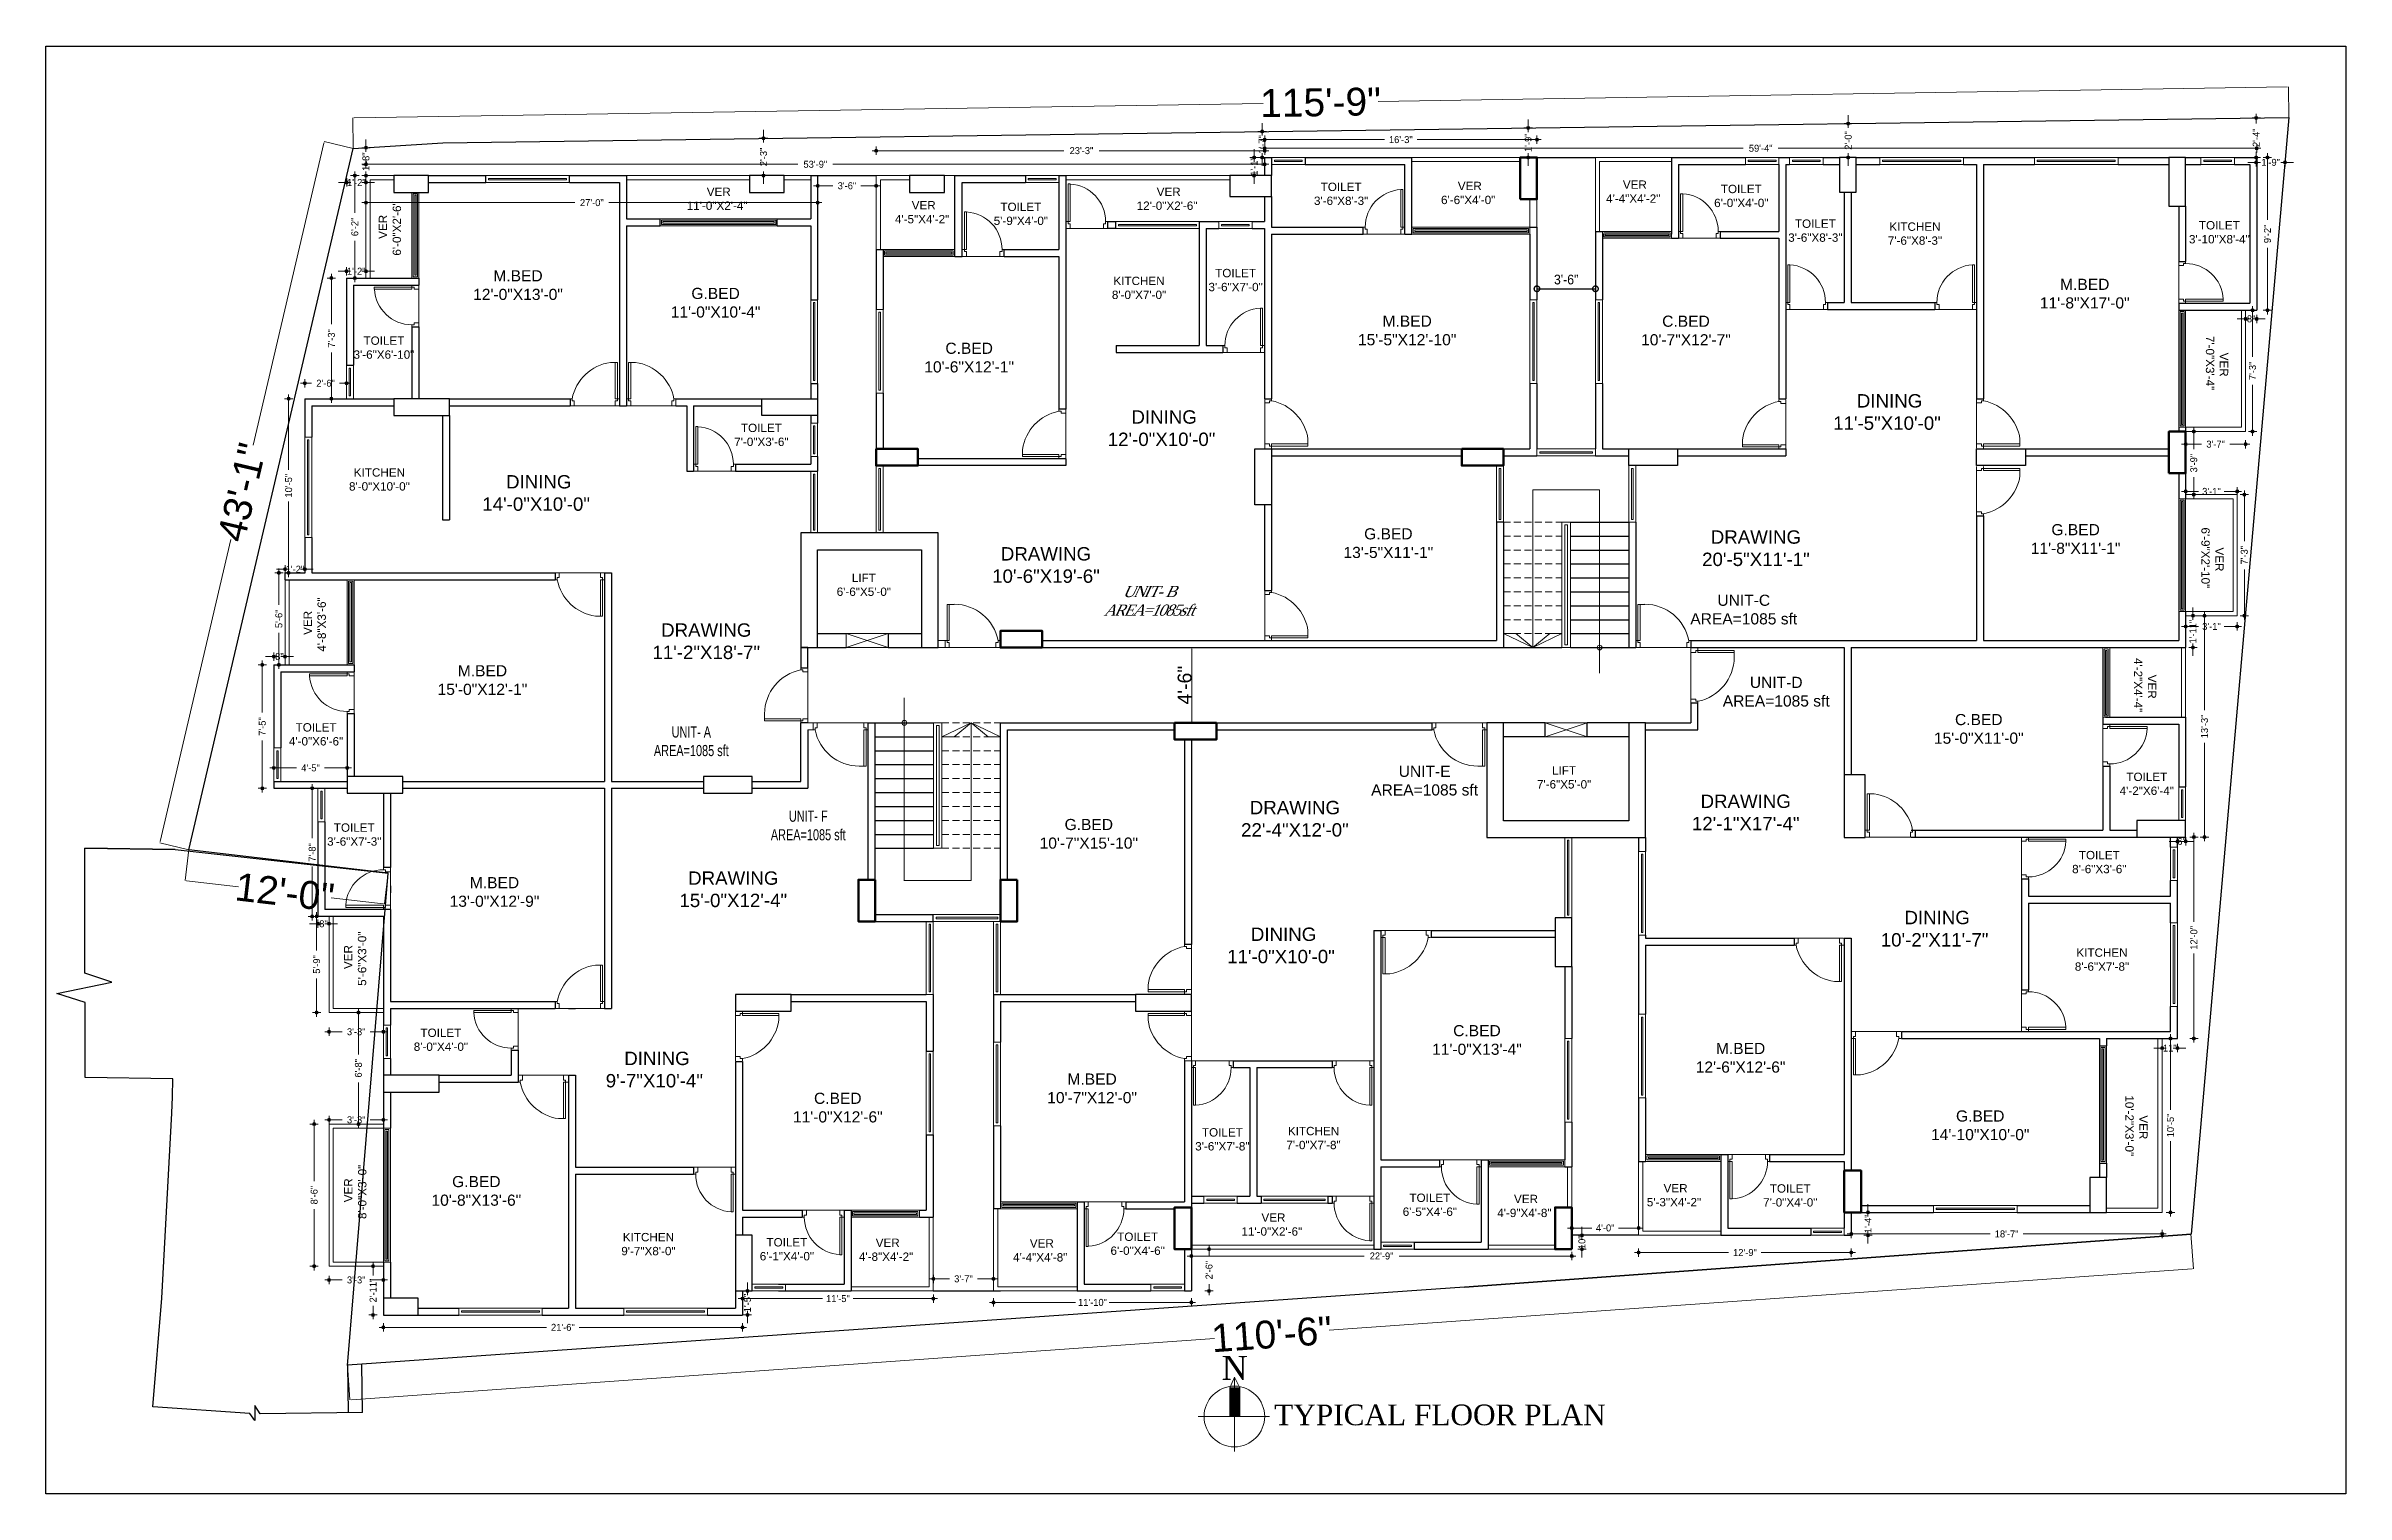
# Model space of a CAD drawing. Header units: feet. Extents: x 26 to 44756, y -209071 to 1253.
# Drawn here: x 4267 to 5917, y 14 to 1053 of the extents above; entities that cross this region are included whole.
import ezdxf

# ---------------------------------------------------------------- set-up
doc = ezdxf.new("R2010")
doc.units = ezdxf.units.FT
doc.header["$MEASUREMENT"] = 0
doc.linetypes.add('HIDDEN', pattern=[0.375, 0.25, -0.125])
doc.layers.get('0').update_dxf_attribs({"lineweight": 0})
doc.layers.get('Defpoints').update_dxf_attribs({"lineweight": 15})
for name, color, linetype, lineweight in [('Arrow-Z', 222, 'Continuous', 0), ('COLUMN', 1, 'Continuous', 50), ('Column_Zakirul', 10, 'Continuous', 30), ('DOOR', 13, 'Continuous', 20), ('pln-WALL', 7, 'Continuous', 35), ('Road', 6, 'Continuous', 25), ('TEXT', 251, 'Continuous', 9), ('TEXT 2', 190, 'Continuous', 13), ('VER', 30, 'Continuous', 15), ('wall', 250, 'Continuous', 0), ('WALL (I)', 7, 'Continuous', 0), ('WALL 0.30', 3, 'Continuous', 0), ('WIN', 132, 'Continuous', 9)]:
    doc.layers.add(name, color=color, linetype=linetype, lineweight=lineweight)
doc.layers.add('Boundary Line', color=1, linetype='Continuous')
doc.styles.add('1-2', font='arial.ttf')
doc.styles.add('a', font='times.ttf', dxfattribs={"height": 1})
doc.styles.add('arial narrow', font='ARIALN.TTF')
doc.styles.add('DIM', font='arial.ttf', dxfattribs={"width": 0.9, "height": 7})
doc.styles.add('TNR', font='ARIALN.TTF', dxfattribs={"width": 0.7, "height": 8})
doc.dimstyles.new('New Dimnsion_Z', dxfattribs={"dimtxt": 5, "dimasz": 3, "dimexe": 0, "dimexo": 0, "dimgap": 0.5, "dimtad": 0, "dimdec": 0, "dimzin": 3, "dimdsep": 46, "dimlunit": 4, "dimtxsty": 'Standard', "dimblk": 'Arrow', "dimcen": 0, "dimse1": 1, "dimse2": 1, "dimclrd": 253, "dimclre": 253, "dimclrt": 142, "dimadec": 1, "dimazin": 1, "dimtfac": 1, "dimtdec": 0, "dimtix": 1, "dimtofl": 0, "dimtmove": 1, "dimatfit": 3, "dimldrblk": 'Arrow', "dimfxl": 3, "dimtolj": 1, "dimtzin": 0, "dimlwd": -1, "dimlwe": -1, "dimarcsym": 0})
doc.dimstyles.new('STANDARD$0', dxfattribs={"dimscale": 0, "dimtxt": 10, "dimasz": 8, "dimexe": 6, "dimexo": 8, "dimgap": 3, "dimtad": 1, "dimdec": 1, "dimzin": 3, "dimdsep": 46, "dimlunit": 4, "dimtxsty": 'DIM', "dimblk": 'DOTSMALL', "dimcen": 0, "dimclrd": 6, "dimclre": 6, "dimclrt": 256, "dimadec": 0, "dimazin": 0, "dimtfac": 1, "dimtdec": 1, "dimtofl": 0, "dimtmove": 2, "dimatfit": 1, "dimldrblk": 'DOTSMALL', "dimfxl": 1, "dimtolj": 1, "dimtzin": 0, "dimarcsym": 0})

msp = doc.modelspace()

# ---------------------------------------------------------------- texts
at = {"layer": 'TEXT', "color": 0, "lineweight": 20, "insert": (5110.28, 113.11), "char_height": 17.17, "attachment_point": 1, "style": 'a'}
msp.add_mtext('N', dxfattribs=at)
at = {"layer": 'TEXT 2', "insert": (5148.02, 78.25), "char_height": 14.85, "attachment_point": 1, "style": 'a'}
msp.add_mtext('TYPICAL FLOOR PLAN', dxfattribs=at)
at = {"layer": 'WALL (I)', "lineweight": 30, "char_height": 6, "style": 'arial narrow'}
for s, insert, attachment_point, rotation in [('{\\fArial|b0|i0|c0|p34; VER\\P6\'-0"X2\'-6"}', (4521.44, 922.07), 8, 90), ('{\\fArial|b0|i0|c0|p34; VER\\P7\'-0"X3\'-4"}', (5824.65, 825.5), 5, 270), ('{\\fArial|b0|i0|c0|p34; VER\\P6\'-9"X2\'-10"}', (5821.41, 685.75), 5, 270), ('{\\fArial|b0|i0|c0|p34; VER\\P4\'-8"X3\'-6"}', (4467.49, 637.91), 8, 90), ('{\\fArial|b0|i0|c0|p34; VER\\P4\'-2"X4\'-4"}', (5773.07, 594.42), 5, 270), ('{\\fArial|b0|i0|c0|p34; VER\\P5\'-6"X3\'-0"}', (4496.47, 398.13), 8, 90), ('{\\fArial|b0|i0|c0|p34; VER\\P10\'-2"X3\'-0"}', (5766.83, 278.27), 5, 270), ('{\\fArial|b0|i0|c0|p34; VER\\P8\'-0"X3\'-0"}', (4496.6, 230.81), 8, 90)]:
    msp.add_mtext(s, dxfattribs=dict(at, insert=insert, attachment_point=attachment_point, rotation=rotation))
at = {"layer": 'WALL (I)', "lineweight": 30}
for s, insert, char_height, attachment_point, style in [('{\\fArial|b0|i0|c0|p34; VER\\P11\'-0"X2\'-4"}', (4748.22, 935.33), 6, 8, 'arial narrow'), ('{\\fArial|b0|i0|c0|p34; VER\\P4\'-5"X4\'-2"}', (4895.33, 933.71), 6, 5, 'arial narrow'), ('{\\fArial|b0|i0|c0|p34; VER\\P12\'-0"X2\'-6"}', (5071.14, 935.33), 6, 8, 'arial narrow'), ('{\\fArial|b0|i0|c0|p34; VER\\P6\'-6"X4\'-0"}', (5287.25, 947.52), 6, 5, 'arial narrow'), ('{\\fArial|b0|i0|c0|p34; VER\\P4\'-4"X4\'-2"}', (5405.72, 948.52), 6, 5, 'arial narrow'), ('{\\fArial|b0|i0|c0|p34;M.BED\\P12\'-0"X13\'-0"}', (4605.32, 870.67), 8, 8, 'a'), ('{\\fArial|b0|i0|c0|p34;G.BED\\P11\'-0"X10\'-4"}', (4747.11, 858.03), 8, 8, 'a'), ('{\\fArial|b0|i0|c0|p34;M.BED\\P11\'-8"X17\'-0"}', (5729.76, 864.55), 8, 8, 'a'), ('{\\fArial|b0|i0|c0|p34;M.BED\\P15\'-5"X12\'-10"}', (5243.46, 838.16), 8, 8, 'a'), ('{\\fArial|b0|i0|c0|p34;C.BED\\P10\'-7"X12\'-7"}', (5443.57, 838.09), 8, 8, 'a'), ('{\\fArial|b0|i0|c0|p34;C.BED\\P10\'-6"X12\'-1"}', (4929.1, 818.67), 8, 8, 'a'), ('{\\fArial|b0|i0|c0|p34;G.BED\\P11\'-8"X11\'-1"}', (5723.21, 688.51), 8, 8, 'a'), ('{\\fArial|b0|i0|c0|p34;G.BED\\P13\'-5"X11\'-1"}', (5229.98, 685.53), 8, 8, 'a'), ('{\\fArial|b0|i0|c0|p34;UNIT-C\\PAREA=1085 sft }', (5485.03, 637.87), 8, 8, 'a'), ('{\\fArial|b0|i0|c0|p34;M.BED\\P15\'-0"X12\'-1"}', (4579.79, 587.28), 8, 8, 'a'), ('{\\fArial|b0|i0|c0|p34;UNIT-D\\PAREA=1085 sft }', (5508.34, 578.94), 8, 8, 'a'), ('{\\fArial|b0|i0|c0|p34;C.BED\\P15\'-0"X11\'-0"}', (5653.71, 552.25), 8, 8, 'a'), ('{\\fArial|b0|i0|c0|p34;UNIT-E\\PAREA=1085 sft}', (5255.99, 515.11), 8, 8, 'a'), ('{\\fArial|b0|i0|c0|p34;M.BED\\P13\'-0"X12\'-9"}', (4588.43, 435.24), 8, 8, 'a'), ('{\\fArial|b0|i0|c0|p34;C.BED\\P11\'-0"X13\'-4"}', (5293.55, 329.04), 8, 8, 'a'), ('{\\fArial|b0|i0|c0|p34;M.BED\\P12\'-6"X12\'-6"}', (5482.76, 316.26), 8, 8, 'a'), ('{\\fArial|b0|i0|c0|p34;M.BED\\P10\'-7"X12\'-0"}', (5017.34, 294.32), 8, 8, 'a'), ('{\\fArial|b0|i0|c0|p34;C.BED\\P11\'-0"X12\'-6"}', (4834.83, 280.52), 8, 8, 'a'), ('{\\fArial|b0|i0|c0|p34;G.BED\\P14\'-10"X10\'-0"}', (5654.75, 267.81), 8, 8, 'a'), ('{\\fArial|b0|i0|c0|p34;G.BED\\P10\'-8"X13\'-6"}', (4575.42, 220.75), 8, 8, 'a'), ('{\\fArial|b0|i0|c0|p34; VER\\P5\'-3"X4\'-2"}', (5434.95, 228.39), 6, 5, 'arial narrow'), ('{\\fArial|b0|i0|c0|p34; VER\\P11\'-0"X2\'-6"}', (5146.32, 207.35), 6, 5, 'arial narrow'), ('{\\fArial|b0|i0|c0|p34; VER\\P4\'-9"X4\'-8"}', (5327.59, 220.7), 6, 5, 'arial narrow'), ('{\\fArial|b0|i0|c0|p34; VER\\P4\'-8"X4\'-2"}', (4869.49, 189.28), 6, 5, 'arial narrow'), ('{\\fArial|b0|i0|c0|p34; VER\\P4\'-4"X4\'-8"}', (4980.1, 188.82, 821.93), 6, 5, 'arial narrow')]:
    msp.add_mtext(s, dxfattribs=dict(at, insert=insert, char_height=char_height, attachment_point=attachment_point, style=style))
at = {"layer": 'WALL (I)', "lineweight": 30, "attachment_point": 8}
for s, insert, char_height, width, style in [('{\\fArial|b0|i0|c0|p34;TOILET\\P3\'-6"X8\'-3"}', (5196.07, 938.86), 6, 43.0809, 'a'), ('{\\fArial|b0|i0|c0|p34;TOILET\\P6\'-0"X4\'-0"}', (5483.27, 937.34), 6, 43.0809, 'a'), ('{\\fArial|b0|i0|c0|p34;TOILET\\P5\'-9"X4\'-0"}', (4966.2, 924.5, 821.93), 6, 43.0809, 'a'), ('{\\fArial|b0|i0|c0|p34;TOILET\\P3\'-6"X8\'-3"}', (5536.41, 912.45), 6, 43.0809, 'a'), ('{\\fArial|b0|i0|c0|p34;KITCHEN\\P7\'-6"X8\'-3"}', (5607.9, 910.3), 6, 43.0809, 'a'), ('{\\fArial|b0|i0|c0|p34;TOILET\\P3\'-10"X8\'-4"}', (5826.36, 911.28), 6, 43.0809, 'a'), ('{\\fArial|b0|i0|c0|p34;TOILET\\P3\'-6"X7\'-0"}', (5120.33, 876.98), 6, 43.0809, 'a'), ('{\\fArial|b0|i0|c0|p34;KITCHEN\\P8\'-0"X7\'-0"}', (5051.02, 871.39), 6, 43.0809, 'a'), ('{\\fArial|b0|i0|c0|p34;TOILET\\P3\'-6"X6\'-10"}', (4509.09, 828.52), 6, 43.0809, 'a'), ('{\\fArial|b0|i0|c0|p34;TOILET\\P7\'-0"X3\'-6"}', (4779.98, 765.92), 6, 43.0809, 'a'), ('{\\fArial|b0|i0|c0|p34;KITCHEN\\P8\'-0"X10\'-0"}', (4505.84, 733.93), 6, 43.0809, 'a'), ('{\\fArial|b0|i0|c0|p34;LIFT\\P6\'-6"X5\'-0"}', (4853.52, 658.35), 6, 43.0809, 'a'), ('{\\fArial|b0|i0|c0|p34;TOILET\\P4\'-0"X6\'-6"}', (4460.37, 551.03), 6, 43.0809, 'a'), ('{\\fArial|b0|i0|c0|p34;LIFT\\P7\'-6"X5\'-0"}', (5356.09, 520.16), 6, 43.0809, 'a'), ('{\\fArial|b0|i0|c0|p34;TOILET\\P4\'-2"X6\'-4"}', (5774.31, 515.54), 6, 43.0809, 'a'), ('{\\fArial|b0|i0|c0|p34;TOILET\\P3\'-6"X7\'-3"}', (4487.78, 479.12), 6, 43.0809, 'a'), ('{\\fArial|b0|i0|c0|p34;UNIT- F\\PAREA=1085 sft\\P }', (4813.63, 469.61), 8, 109.3802, 'TNR'), ('{\\fArial|b0|i0|c0|p34;TOILET\\P8\'-6"X3\'-6"}', (5740.2, 459.37), 6, 43.0809, 'a'), ('{\\fArial|b0|i0|c0|p34;KITCHEN\\P8\'-6"X7\'-8"}', (5742.14, 389.4), 6, 43.0809, 'a'), ('{\\fArial|b0|i0|c0|p34;TOILET\\P8\'-0"X4\'-0"}', (4549.97, 331.89), 6, 43.0809, 'a'), ('{\\fArial|b0|i0|c0|p34;TOILET\\P3\'-6"X7\'-8"}', (5110.83, 260.44), 6, 43.0809, 'a'), ('{\\fArial|b0|i0|c0|p34;KITCHEN\\P7\'-0"X7\'-8"}', (5176.25, 261.37), 6, 43.0809, 'a'), ('{\\fArial|b0|i0|c0|p34;TOILET\\P7\'-0"X4\'-0"}', (5518.41, 220.2), 6, 43.0809, 'a'), ('{\\fArial|b0|i0|c0|p34;TOILET\\P6\'-5"X4\'-6"}', (5259.75, 213.5), 6, 43.0809, 'a'), ('{\\fArial|b0|i0|c0|p34;KITCHEN\\P9\'-7"X8\'-0"}', (4698.92, 185.26), 6, 43.0809, 'a'), ('{\\fArial|b0|i0|c0|p34;TOILET\\P6\'-0"X4\'-6"}', (5050.03, 185.54), 6, 43.0809, 'a'), ('{\\fArial|b0|i0|c0|p34;TOILET\\P6\'-1"X4\'-0"}', (4798.3, 181.57), 6, 43.0809, 'a')]:
    msp.add_mtext(s, dxfattribs=dict(at, insert=insert, char_height=char_height, width=width, style=style))
at = {"layer": 'WALL (I)', "lineweight": 30, "char_height": 9.6, "attachment_point": 5, "rotation": 0.00729, "style": 'a'}
for s, insert, width in [('{\\fArial|b0|i0|c0|p34; DINING\\P11\'-5"X10\'-0"}', (5587.82, 790.34), 228.5529), ('{\\fArial|b0|i0|c0|p34; DINING\\P12\'-0"X10\'-0"}', (5067.18, 778.74), 228.5529), ('{\\fArial|b0|i0|c0|p34; DINING\\P14\'-0"X10\'-0"}', (4618.33, 732.25), 228.5529), ('{\\fArial|b0|i0|c0|p34;DRAWING\\P10\'-6"X19\'-6"}', (4984.24, 680.56), 228.5613), ('{\\fArial|b0|i0|c0|p34;DRAWING\\P20\'-5"X11\'-1"}', (5493.77, 692.61), 228.5529), ('{\\fArial|b0|i0|c0|p34;DRAWING\\P11\'-2"X18\'-7"}', (4740.41, 625.87), 228.5613), ('{\\fArial|b0|i0|c0|p34;DRAWING\\P12\'-1"X17\'-4"}', (5486.44, 503.08), 228.5529), ('{\\fArial|b0|i0|c0|p34;DRAWING\\P22\'-4"X12\'-0"}', (5162.89, 498.49), 228.5529), ('{\\fArial|b0|i0|c0|p34; DINING\\P10\'-2"X11\'-7"}', (5621.99, 419.61), 228.5529), ('{\\fArial|b0|i0|c0|p34; DINING\\P11\'-0"X10\'-0"}', (5152.9, 407.6), 228.5529), ('{\\fArial|b0|i0|c0|p34; DINING\\P9\'-7"X10\'-4"}', (4703.18, 318.52), 228.5529)]:
    msp.add_mtext(s, dxfattribs=dict(at, insert=insert, width=width))
at = {"layer": 'WALL (I)', "lineweight": 70, "insert": (5057.81, 644.13), "char_height": 8, "width": 66.2204, "attachment_point": 8, "style": 'TNR'}
msp.add_mtext('{\\fTimes New Roman|b0|i0|c0|p18;\\Q25;\\W1;\\T0.85;UNIT- B\\PAREA=1085sft }', dxfattribs=at)
at = {"layer": 'WALL (I)', "lineweight": 0, "insert": (4729.69, 530.04, 1643.86), "char_height": 8, "width": 159.9902, "attachment_point": 8, "style": 'TNR'}
msp.add_mtext('{\\fArial|b0|i0|c0|p34;UNIT- A\\PAREA=1085 sft\\P }', dxfattribs=at)
at = {"layer": 'WALL (I)', "insert": (5014.98, 476.96), "char_height": 8, "attachment_point": 8, "style": 'a'}
msp.add_mtext('{\\fArial|b0|i0|c0|p34;G.BED\\P10\'-7"X15\'-10"}', dxfattribs=at)
at = {"layer": 'WALL (I)', "insert": (4759.82, 447.89), "char_height": 9.6, "width": 228.5613, "attachment_point": 5, "rotation": 0.00729, "style": 'a'}
msp.add_mtext('{\\fArial|b0|i0|c0|p34;DRAWING\\P15\'-0"X12\'-4"}', dxfattribs=at)

# ---------------------------------------------------------------- blocks, each defined once
blk = doc.blocks.new('d 36')
at = {"layer": 'DOOR'}
for p, q in [((114513.8, 20341.9), (114508.8, 20341.9)), ((114512.3, 20315.8), (114512.3, 20341.9)), ((114513.8, 20315.8), (114513.8, 20341.9)), ((114479.8, 20315.8), (114481.3, 20315.8)), ((114479.8, 20310.8), (114482.8, 20310.8)), ((114481.3, 20314.3), (114482.8, 20314.3)), ((114482.8, 20310.8), (114512.3, 20310.8)), ((114512.3, 20315.8), (114513.8, 20315.8)), ((114513.8, 20314.3), (114512.3, 20314.3)), ((114515.3, 20310.8), (114512.3, 20310.8)), ((114515.3, 20315.8), (114513.8, 20315.8))]:
    blk.add_line(p, q, dxfattribs=at)
for points in [[(114481.3, 20314.3), (114481.3, 20315.8)], [(114482.8, 20310.8), (114482.8, 20314.3)], [(114512.3, 20310.8), (114512.3, 20314.3)], [(114513.8, 20314.3), (114513.8, 20315.8)]]:
    blk.add_lwpolyline(points, dxfattribs=at)
blk.add_arc((114513.3, 20309.6), 32.6, 97.9478, 168.9886, dxfattribs=at)
blk = doc.blocks.new('D2')
at = {"layer": 'DOOR', "linetype": 'ByBlock'}
for p, q in [((-5, 0), (-5, -1.5)), ((0, 0), (0, -3)), ((-3.5, -1.5), (-3.5, -3)), ((-32, -27), (-32, -28.5)), ((-5, -27), (-32, -27)), ((-5, -28.5), (-32, -28.5)), ((-5, -27), (-5, -28.5)), ((-5, -30), (-5, -28.5)), ((-3.5, -28.5), (-3.5, -27)), ((0, -30), (0, -27))]:
    blk.add_line(p, q, dxfattribs=at)
for points in [[(-3.5, -1.5), (-5, -1.5)], [(0, -3), (-3.5, -3)], [(-3.5, -28.5), (-5, -28.5)], [(0, -27), (-3.5, -27)]]:
    blk.add_lwpolyline(points, dxfattribs=at)
blk.add_arc((-5, -28.5), 27, 90, 176.8153, dxfattribs=at)
blk = doc.blocks.new('DOOOO')
at = {"layer": 'DOOR'}
blk.add_line((103921.8, 4820), (103945.8, 4820), dxfattribs=at)
at = {"layer": 'DOOR', "rotation": 270}
blk.add_blockref('D2', (103948.8, 4820), dxfattribs=at)
blk = doc.blocks.new('d40')
at = {"layer": 'DOOR'}
for p, q in [((66129.6, 28438.5), (66124.6, 28438.5)), ((66128.1, 28412.5), (66128.1, 28438.5)), ((66129.6, 28412.5), (66129.6, 28438.5)), ((66091.6, 28412.5), (66093.1, 28412.5)), ((66093.1, 28411), (66094.6, 28411)), ((66128.1, 28412.5), (66129.6, 28412.5)), ((66129.6, 28411), (66128.1, 28411)), ((66131.1, 28412.5), (66129.6, 28412.5)), ((66091.6, 28407.5), (66094.6, 28407.5)), ((66131.1, 28407.5), (66128.1, 28407.5))]:
    blk.add_line(p, q, dxfattribs=at)
for points in [[(66093.1, 28411), (66093.1, 28412.5)], [(66094.6, 28407.5), (66094.6, 28411)], [(66128.1, 28407.5), (66128.1, 28411)], [(66129.6, 28411), (66129.6, 28412.5)]]:
    blk.add_lwpolyline(points, dxfattribs=at)
blk.add_arc((66124.9, 28406.1), 32.5, 90.5874, 168.6309, dxfattribs=at)
blk = doc.blocks.new('*D19')
at = {"color": 6, "ltscale": 2, "transparency": 16777216}
for p, q in [((5131.2, 621.4), (5089, 621.4)), ((5089, 568.4), (5089, 620.4)), ((5091.6, 567.4), (5089, 567.4))]:
    blk.add_line(p, q, dxfattribs=at)
for points in [[(5088.8, 620.4), (5089.1, 620.4), (5089, 621.4)], [(5088.8, 568.4), (5089.1, 568.4), (5089, 567.4)]]:
    blk.add_solid(points, dxfattribs=at)
at = {"layer": 'Defpoints', "color": 0, "ltscale": 2, "transparency": 16777216}
for p in [(5089, 621.4), (5131.2, 621.4, 821.9), (5091.6, 567.4, 821.9)]:
    blk.add_point(p, dxfattribs=at)
at = {"color": 7, "ltscale": 2, "transparency": 16777216, "insert": (5083.8, 594.4), "char_height": 10, "attachment_point": 5, "rotation": 90, "style": '1-2'}
blk.add_mtext('\\A1;4\'-6"', dxfattribs=at)
blk = doc.blocks.new('_DOTSMALL')
at = {"color": 0, "linetype": 'ByBlock', "const_width": 0.5}
blk.add_lwpolyline([(-0.0625, 0, 1), (0.0625, 0, 1)], format="xyb", close=True, dxfattribs=at)
blk = doc.blocks.new('*D20')
at = {"color": 6, "lineweight": -2, "transparency": 16777216}
for p, q in [((5336.6, 878.8), (5378.6, 878.8)), ((5336.6, 874.9), (5336.6, 872.8)), ((5378.6, 874.9), (5378.6, 872.8))]:
    blk.add_line(p, q, dxfattribs=at)
at = {"layer": 'Defpoints', "color": 0, "transparency": 16777216}
for p in [(5336.6, 882.9, 821.9), (5378.6, 882.9, 821.9), (5378.6, 878.8)]:
    blk.add_point(p, dxfattribs=at)
at = {"color": 6, "lineweight": -2, "transparency": 16777216, "xscale": 8, "yscale": 8, "zscale": 8, "rotation": 180}
blk.add_blockref('_DOTSMALL', (5336.6, 878.8), dxfattribs=at)
at = {"color": 6, "lineweight": -2, "transparency": 16777216, "xscale": 8, "yscale": 8, "zscale": 8}
blk.add_blockref('_DOTSMALL', (5378.6, 878.8), dxfattribs=at)
at = {"transparency": 16777216, "insert": (5357.6, 885.4), "char_height": 7, "attachment_point": 5, "style": 'DIM'}
blk.add_mtext('\\A1;3\'-6"', dxfattribs=at)
blk = doc.blocks.new('*D9')
at = {"layer": 'Defpoints', "color": 0, "ltscale": 2, "transparency": 16777216}
for p in [(5876, 1023.6), (5876.3, 1001.7, 821.9), (4487.1, 979.5, 821.9)]:
    blk.add_point(p, dxfattribs=at)
at = {"layer": 'wall', "color": 7, "ltscale": 2, "transparency": 16777216}
for p, q in [((5875, 1023.6), (5222.6, 1013.2)), ((5876.3, 1001.7), (5876, 1023.6)), ((4487.7, 1001.4), (5140.1, 1011.8)), ((4487.1, 979.5), (4486.7, 1001.4))]:
    blk.add_line(p, q, dxfattribs=at)
for points in [[(5875, 1023.7), (5875, 1023.4), (5876, 1023.6)], [(4487.7, 1001.6), (4487.7, 1001.3), (4486.7, 1001.4)]]:
    blk.add_solid(points, dxfattribs=at)
at = {"layer": 'wall', "color": 7, "ltscale": 2, "transparency": 16777216, "insert": (5181.3, 1012.5), "char_height": 20, "attachment_point": 5, "rotation": 0.914, "style": '1-2'}
blk.add_mtext('\\A1;115\'-9"', dxfattribs=at)
blk = doc.blocks.new('*D10')
at = {"layer": 'Defpoints', "color": 0, "ltscale": 2, "transparency": 16777216}
for p in [(4466.2, 984.4), (4487.1, 979.5, 821.9), (4369, 476.3, 803.2)]:
    blk.add_point(p, dxfattribs=at)
at = {"layer": 'wall', "color": 7, "ltscale": 2, "transparency": 16777216}
for p, q in [((4466, 983.4), (4415.2, 766.7)), ((4487.1, 979.5), (4466.2, 984.4)), ((4348.4, 482.2), (4399.2, 698.9)), ((4369, 476.3), (4348.2, 481.2))]:
    blk.add_line(p, q, dxfattribs=at)
for points in [[(4465.8, 983.5), (4466.2, 983.4), (4466.2, 984.4)], [(4348.3, 482.2), (4348.6, 482.1), (4348.2, 481.2)]]:
    blk.add_solid(points, dxfattribs=at)
at = {"layer": 'wall', "color": 7, "ltscale": 2, "transparency": 16777216, "insert": (4407.2, 732.8), "char_height": 20, "attachment_point": 5, "rotation": 76.799, "style": '1-2'}
blk.add_mtext('\\A1;43\'-1"', dxfattribs=at)
blk = doc.blocks.new('*D12')
at = {"layer": 'Defpoints', "color": 0, "ltscale": 2, "transparency": 16777216}
for p in [(5806, 200.6, 794.8), (4482.9, 106.6, 804.5), (4484.7, 81.6)]:
    blk.add_point(p, dxfattribs=at)
at = {"layer": 'wall', "color": 7, "ltscale": 2, "transparency": 16777216}
for p, q in [((5806, 200.6), (5807.8, 175.6)), ((5806.8, 175.5), (5187.4, 131.5)), ((4485.7, 81.7), (5105.1, 125.7)), ((4482.9, 106.6), (4484.7, 81.6))]:
    blk.add_line(p, q, dxfattribs=at)
for points in [[(5806.8, 175.7), (5806.8, 175.4), (5807.8, 175.6)], [(4485.6, 81.8), (4485.7, 81.5), (4484.7, 81.6)]]:
    blk.add_solid(points, dxfattribs=at)
at = {"layer": 'wall', "color": 7, "ltscale": 2, "transparency": 16777216, "insert": (5146.2, 128.6), "char_height": 20, "attachment_point": 5, "rotation": 4.0643, "style": '1-2'}
blk.add_mtext('\\A1;110\'-6"', dxfattribs=at)
blk = doc.blocks.new('*D14')
at = {"layer": 'Defpoints', "color": 0, "ltscale": 2, "transparency": 16777216}
for p in [(4369, 476.5, 821.9), (4512.1, 459.7, 821.9), (4509.5, 437.4)]:
    blk.add_point(p, dxfattribs=at)
at = {"layer": 'wall', "color": 7, "ltscale": 2, "transparency": 16777216}
for p, q in [((4369, 476.5), (4366.4, 454.2)), ((4367.4, 454.1), (4404.7, 449.7)), ((4512.1, 459.7), (4509.5, 437.4)), ((4508.5, 437.5), (4471.2, 441.9))]:
    blk.add_line(p, q, dxfattribs=at)
for points in [[(4367.4, 454.3), (4367.4, 453.9), (4366.4, 454.2)], [(4508.5, 437.7), (4508.4, 437.4), (4509.5, 437.4)]]:
    blk.add_solid(points, dxfattribs=at)
at = {"layer": 'wall', "color": 7, "ltscale": 2, "transparency": 16777216, "insert": (4437.9, 445.8), "char_height": 20, "attachment_point": 5, "rotation": 353.3121, "style": '1-2'}
blk.add_mtext('\\A1;12\'-0"', dxfattribs=at)
blk = doc.blocks.new('Arrow')
at = {"layer": 'Arrow-Z', "ltscale": 10}
h = blk.add_hatch(color=256, dxfattribs=at)
h.dxf.hatch_style = 1
edge = h.paths.add_edge_path()
edge.add_arc((0, 0), 0.377, 0, 360)
for p, q in [((1, 0), (-1, 0)), ((0, 1), (0, -1))]:
    blk.add_line(p, q, dxfattribs=at)
blk.add_circle((0, 0), 0.377, dxfattribs=at)
blk = doc.blocks.new('*D23')
at = {"color": 253, "transparency": 16777216}
for p, q in [((4496.2, 983), (4496.2, 986)), ((4496.2, 957), (4496.2, 954))]:
    blk.add_line(p, q, dxfattribs=at)
at = {"layer": 'Defpoints', "color": 0, "transparency": 16777216}
for p in [(4495.1, 980, 102.2), (4496.2, 980), (4496.2, 960, 821.9)]:
    blk.add_point(p, dxfattribs=at)
at = {"color": 253, "transparency": 16777216, "xscale": 3, "yscale": 3, "zscale": 3}
for p, rotation in [((4496.2, 980), 270), ((4496.2, 960), 90)]:
    blk.add_blockref('Arrow', p, dxfattribs=dict(at, rotation=rotation))
at = {"color": 142, "transparency": 16777216, "insert": (4496.2, 970), "char_height": 5, "attachment_point": 5, "rotation": 90}
blk.add_mtext('\\A1;1\'-8"', dxfattribs=at)
blk = doc.blocks.new('*D24')
at = {"color": 253, "transparency": 16777216}
for p, q in [((4479.4, 955.1), (4476.4, 955.1)), ((4499.2, 955.1), (4502.2, 955.1))]:
    blk.add_line(p, q, dxfattribs=at)
at = {"layer": 'Defpoints', "color": 0, "transparency": 16777216}
for p in [(4482.4, 959.7, 821.9), (4496.2, 960), (4482.4, 955.1)]:
    blk.add_point(p, dxfattribs=at)
at = {"color": 253, "transparency": 16777216, "xscale": 3, "yscale": 3, "zscale": 3}
blk.add_blockref('Arrow', (4482.4, 955.1), dxfattribs=at)
at = {"color": 253, "transparency": 16777216, "xscale": 3, "yscale": 3, "zscale": 3, "rotation": 180}
blk.add_blockref('Arrow', (4496.2, 955.1), dxfattribs=at)
at = {"color": 142, "transparency": 16777216, "insert": (4489.3, 955.1), "char_height": 5, "attachment_point": 5}
blk.add_mtext('\\A1;1\'-2"', dxfattribs=at)
blk = doc.blocks.new('*D25')
at = {"color": 253, "transparency": 16777216}
for p, q in [((4781.5, 989.8), (4781.5, 992.8)), ((4781.5, 957), (4781.5, 954))]:
    blk.add_line(p, q, dxfattribs=at)
at = {"layer": 'Defpoints', "color": 0, "transparency": 16777216}
for p in [(4780.5, 986.8, 821.9), (4781.5, 986.8), (4780.9, 960, 821.9)]:
    blk.add_point(p, dxfattribs=at)
at = {"color": 253, "transparency": 16777216, "xscale": 3, "yscale": 3, "zscale": 3}
for p, rotation in [((4781.5, 986.8), 270), ((4781.5, 960), 90)]:
    blk.add_blockref('Arrow', p, dxfattribs=dict(at, rotation=rotation))
at = {"color": 142, "transparency": 16777216, "insert": (4781.5, 973.4), "char_height": 5, "attachment_point": 5, "rotation": 90}
blk.add_mtext('\\A1;2\'-3"', dxfattribs=at)
blk = doc.blocks.new('*D26')
at = {"color": 253, "transparency": 16777216}
for p, q in [((5852.8, 998.4), (5852.8, 997.3)), ((5852.8, 976), (5852.8, 977.1))]:
    blk.add_line(p, q, dxfattribs=at)
at = {"layer": 'Defpoints', "color": 0, "transparency": 16777216}
for p in [(5852.8, 1001.4, 821.9), (5852.8, 1001.4), (5853.2, 973, 821.9)]:
    blk.add_point(p, dxfattribs=at)
at = {"color": 253, "transparency": 16777216, "xscale": 3, "yscale": 3, "zscale": 3}
for p, rotation in [((5852.8, 1001.4), 90), ((5852.8, 973), 270)]:
    blk.add_blockref('Arrow', p, dxfattribs=dict(at, rotation=rotation))
at = {"color": 142, "transparency": 16777216, "insert": (5852.8, 987.2), "char_height": 5, "attachment_point": 5, "rotation": 90}
blk.add_mtext('\\A1;2\'-4"', dxfattribs=at)
blk = doc.blocks.new('*D27')
at = {"color": 253, "transparency": 16777216}
for p, q in [((5849.8, 969.5), (5846.8, 969.5)), ((5876.5, 969.5), (5879.5, 969.5))]:
    blk.add_line(p, q, dxfattribs=at)
at = {"layer": 'Defpoints', "color": 0, "transparency": 16777216}
for p in [(5852.8, 970), (5873.5, 969.5), (5873.5, 969.4, 821.9)]:
    blk.add_point(p, dxfattribs=at)
at = {"color": 253, "transparency": 16777216, "xscale": 3, "yscale": 3, "zscale": 3}
blk.add_blockref('Arrow', (5852.8, 969.5), dxfattribs=at)
at = {"color": 253, "transparency": 16777216, "xscale": 3, "yscale": 3, "zscale": 3, "rotation": 180}
blk.add_blockref('Arrow', (5873.5, 969.5), dxfattribs=at)
at = {"color": 142, "transparency": 16777216, "insert": (5863.2, 969.5), "char_height": 5, "attachment_point": 5}
blk.add_mtext('\\A1;1\'-9"', dxfattribs=at)
blk = doc.blocks.new('*D28')
at = {"color": 253, "transparency": 16777216}
for p, q in [((5560, 1000.3), (5560, 1003.3)), ((5560, 970), (5560, 967))]:
    blk.add_line(p, q, dxfattribs=at)
at = {"layer": 'Defpoints', "color": 0, "transparency": 16777216}
for p in [(5557.8, 997.3, 821.9), (5560, 997.3), (5558.1, 973, 821.9)]:
    blk.add_point(p, dxfattribs=at)
at = {"color": 253, "transparency": 16777216, "xscale": 3, "yscale": 3, "zscale": 3}
for p, rotation in [((5560, 997.3), 270), ((5560, 973), 90)]:
    blk.add_blockref('Arrow', p, dxfattribs=dict(at, rotation=rotation))
at = {"color": 142, "transparency": 16777216, "insert": (5560, 985.2), "char_height": 5, "attachment_point": 5, "rotation": 90}
blk.add_mtext('\\A1;2\'-0"', dxfattribs=at)
blk = doc.blocks.new('*D29')
at = {"color": 253, "transparency": 16777216}
for p, q in [((5330.3, 997.2), (5330.3, 1000.2)), ((5330.3, 970), (5330.3, 967))]:
    blk.add_line(p, q, dxfattribs=at)
at = {"layer": 'Defpoints', "color": 0, "transparency": 16777216}
for p in [(5330.3, 994.2, 821.9), (5330.3, 994.2), (5330.6, 973, 821.9)]:
    blk.add_point(p, dxfattribs=at)
at = {"color": 253, "transparency": 16777216, "xscale": 3, "yscale": 3, "zscale": 3}
for p, rotation in [((5330.3, 994.2), 270), ((5330.3, 973), 90)]:
    blk.add_blockref('Arrow', p, dxfattribs=dict(at, rotation=rotation))
at = {"color": 142, "transparency": 16777216, "insert": (5330.3, 983.6), "char_height": 5, "attachment_point": 5, "rotation": 90}
blk.add_mtext('\\A1;1\'-9"', dxfattribs=at)
blk = doc.blocks.new('*D30')
at = {"color": 253, "transparency": 16777216}
for p, q in [((5139.4, 994.7), (5139.4, 997.7)), ((5139.4, 970), (5139.4, 967))]:
    blk.add_line(p, q, dxfattribs=at)
at = {"layer": 'Defpoints', "color": 0, "transparency": 16777216}
for p in [(5139.4, 991.7), (5140.9, 991.7, 821.9), (5141.2, 973, 821.9)]:
    blk.add_point(p, dxfattribs=at)
at = {"color": 253, "transparency": 16777216, "xscale": 3, "yscale": 3, "zscale": 3}
for p, rotation in [((5139.4, 991.7), 270), ((5139.4, 973), 90)]:
    blk.add_blockref('Arrow', p, dxfattribs=dict(at, rotation=rotation))
at = {"color": 142, "transparency": 16777216, "insert": (5139.4, 982.3), "char_height": 5, "attachment_point": 5, "rotation": 90}
blk.add_mtext('\\A1;1\'-7"', dxfattribs=at)
blk = doc.blocks.new('*D31')
at = {"color": 253, "transparency": 16777216}
for p, q in [((5133.6, 976), (5133.6, 979)), ((5133.6, 957), (5133.6, 954))]:
    blk.add_line(p, q, dxfattribs=at)
at = {"layer": 'Defpoints', "color": 0, "transparency": 16777216}
for p in [(5133.6, 973), (5141.2, 973, 821.9), (5141.2, 960, 821.9)]:
    blk.add_point(p, dxfattribs=at)
at = {"color": 253, "transparency": 16777216, "xscale": 3, "yscale": 3, "zscale": 3}
for p, rotation in [((5133.6, 973), 270), ((5133.6, 960), 90)]:
    blk.add_blockref('Arrow', p, dxfattribs=dict(at, rotation=rotation))
at = {"color": 142, "transparency": 16777216, "insert": (5133.6, 966.5), "char_height": 5, "attachment_point": 5, "rotation": 90}
blk.add_mtext('\\A1;1\'-1"', dxfattribs=at)
blk = doc.blocks.new('*D32')
at = {"color": 253, "transparency": 16777216}
for p, q in [((4499.2, 968.1), (4806.1, 968.1)), ((5138.2, 968.1), (4831.3, 968.1))]:
    blk.add_line(p, q, dxfattribs=at)
at = {"layer": 'Defpoints', "color": 0, "transparency": 16777216}
for p in [(4496.2, 960, 821.9), (5141.2, 968.1), (5141.2, 960, 821.9)]:
    blk.add_point(p, dxfattribs=at)
at = {"color": 253, "transparency": 16777216, "xscale": 3, "yscale": 3, "zscale": 3, "rotation": 180}
blk.add_blockref('Arrow', (4496.2, 968.1), dxfattribs=at)
at = {"color": 253, "transparency": 16777216, "xscale": 3, "yscale": 3, "zscale": 3}
blk.add_blockref('Arrow', (5141.2, 968.1), dxfattribs=at)
at = {"color": 142, "transparency": 16777216, "insert": (4818.7, 968.1), "char_height": 5, "attachment_point": 5}
blk.add_mtext('\\A1;53\'-9"', dxfattribs=at)
blk = doc.blocks.new('*D33')
at = {"color": 253, "transparency": 16777216}
for p, q in [((4499.2, 940.6), (4646.1, 940.6)), ((4817.4, 940.6), (4670.4, 940.6))]:
    blk.add_line(p, q, dxfattribs=at)
at = {"layer": 'Defpoints', "color": 0, "transparency": 16777216}
for p in [(4496.2, 945.3, 821.9), (4820.4, 945.3, 821.9), (4820.4, 940.6)]:
    blk.add_point(p, dxfattribs=at)
at = {"color": 253, "transparency": 16777216, "xscale": 3, "yscale": 3, "zscale": 3, "rotation": 180}
blk.add_blockref('Arrow', (4496.2, 940.6), dxfattribs=at)
at = {"color": 253, "transparency": 16777216, "xscale": 3, "yscale": 3, "zscale": 3}
blk.add_blockref('Arrow', (4820.4, 940.6), dxfattribs=at)
at = {"color": 142, "transparency": 16777216, "insert": (4658.3, 940.6), "char_height": 5, "attachment_point": 5}
blk.add_mtext('\\A1;27\'-0"', dxfattribs=at)
blk = doc.blocks.new('*D34')
at = {"color": 253, "transparency": 16777216}
for p, q in [((4865.4, 977.9), (4997.1, 977.9)), ((5138.2, 977.9), (5022.3, 977.9))]:
    blk.add_line(p, q, dxfattribs=at)
at = {"layer": 'Defpoints', "color": 0, "transparency": 16777216}
for p in [(5141.2, 977.9), (4862.4, 936.7, 821.9), (5141.2, 932.8, 821.9)]:
    blk.add_point(p, dxfattribs=at)
at = {"color": 253, "transparency": 16777216, "xscale": 3, "yscale": 3, "zscale": 3, "rotation": 180}
blk.add_blockref('Arrow', (4862.4, 977.9), dxfattribs=at)
at = {"color": 253, "transparency": 16777216, "xscale": 3, "yscale": 3, "zscale": 3}
blk.add_blockref('Arrow', (5141.2, 977.9), dxfattribs=at)
at = {"color": 142, "transparency": 16777216, "insert": (5009.7, 977.9), "char_height": 5, "attachment_point": 5}
blk.add_mtext('\\A1;23\'-3"', dxfattribs=at)
blk = doc.blocks.new('*D35')
at = {"color": 253, "transparency": 16777216}
for p, q in [((4823.4, 952.7), (4831.3, 952.7)), ((4859.4, 952.7), (4851.4, 952.7))]:
    blk.add_line(p, q, dxfattribs=at)
at = {"layer": 'Defpoints', "color": 0, "transparency": 16777216}
for p in [(4820.4, 952.2, 821.9), (4862.4, 952.7), (4862.4, 952.2, 821.9)]:
    blk.add_point(p, dxfattribs=at)
at = {"color": 253, "transparency": 16777216, "xscale": 3, "yscale": 3, "zscale": 3, "rotation": 180}
blk.add_blockref('Arrow', (4820.4, 952.7), dxfattribs=at)
at = {"color": 253, "transparency": 16777216, "xscale": 3, "yscale": 3, "zscale": 3}
blk.add_blockref('Arrow', (4862.4, 952.7), dxfattribs=at)
at = {"color": 142, "transparency": 16777216, "insert": (4841.4, 952.7), "char_height": 5, "attachment_point": 5}
blk.add_mtext('\\A1;3\'-6"', dxfattribs=at)
blk = doc.blocks.new('*D15')
at = {"color": 253, "transparency": 16777216}
for p, q in [((5144.2, 979.6), (5484.6, 979.6)), ((5850.2, 979.6), (5509.8, 979.6))]:
    blk.add_line(p, q, dxfattribs=at)
at = {"layer": 'Defpoints', "color": 0, "transparency": 16777216}
for p in [(5853.2, 979.6), (5141.2, 973), (5853.2, 966.5, 821.9)]:
    blk.add_point(p, dxfattribs=at)
at = {"color": 253, "transparency": 16777216, "xscale": 3, "yscale": 3, "zscale": 3, "rotation": 180}
blk.add_blockref('Arrow', (5141.2, 979.6), dxfattribs=at)
at = {"color": 253, "transparency": 16777216, "xscale": 3, "yscale": 3, "zscale": 3}
blk.add_blockref('Arrow', (5853.2, 979.6), dxfattribs=at)
at = {"color": 142, "transparency": 16777216, "insert": (5497.2, 979.6), "char_height": 5, "attachment_point": 5}
blk.add_mtext('\\A1;59\'-4"', dxfattribs=at)
blk = doc.blocks.new('*D36')
at = {"color": 253, "transparency": 16777216}
for p, q in [((5144.2, 985.8), (5227.1, 985.8)), ((5333.6, 985.8), (5250.6, 985.8))]:
    blk.add_line(p, q, dxfattribs=at)
at = {"layer": 'Defpoints', "color": 0, "transparency": 16777216}
for p in [(5336.6, 985.8), (5141.2, 960, 821.9), (5336.6, 952.5, 821.9)]:
    blk.add_point(p, dxfattribs=at)
at = {"color": 253, "transparency": 16777216, "xscale": 3, "yscale": 3, "zscale": 3, "rotation": 180}
blk.add_blockref('Arrow', (5141.2, 985.8), dxfattribs=at)
at = {"color": 253, "transparency": 16777216, "xscale": 3, "yscale": 3, "zscale": 3}
blk.add_blockref('Arrow', (5336.6, 985.8), dxfattribs=at)
at = {"color": 142, "transparency": 16777216, "insert": (5238.9, 985.8), "char_height": 5, "attachment_point": 5}
blk.add_mtext('\\A1;16\'-3"', dxfattribs=at)
blk = doc.blocks.new('*D37')
at = {"color": 253, "transparency": 16777216}
for p, q in [((5842.2, 857.2), (5839.2, 857.2)), ((5856.2, 857.2), (5859.2, 857.2))]:
    blk.add_line(p, q, dxfattribs=at)
at = {"layer": 'Defpoints', "color": 0, "transparency": 16777216}
for p in [(5845.2, 863.4, 821.9), (5853.2, 863.4, 821.9), (5853.2, 857.2)]:
    blk.add_point(p, dxfattribs=at)
at = {"color": 253, "transparency": 16777216, "xscale": 3, "yscale": 3, "zscale": 3}
blk.add_blockref('Arrow', (5845.2, 857.2), dxfattribs=at)
at = {"color": 253, "transparency": 16777216, "xscale": 3, "yscale": 3, "zscale": 3, "rotation": 180}
blk.add_blockref('Arrow', (5853.2, 857.2), dxfattribs=at)
at = {"color": 142, "transparency": 16777216, "insert": (5849.2, 857.2), "char_height": 5, "attachment_point": 5}
blk.add_mtext('\\A1;8"', dxfattribs=at)
blk = doc.blocks.new('*D38')
at = {"color": 253, "transparency": 16777216}
for p, q in [((5860.9, 970), (5860.9, 928.3)), ((5860.9, 866.4), (5860.9, 908.1))]:
    blk.add_line(p, q, dxfattribs=at)
at = {"layer": 'Defpoints', "color": 0, "transparency": 16777216}
for p in [(5853.2, 973, 821.9), (5860.9, 973), (5853.2, 863.4, 821.9)]:
    blk.add_point(p, dxfattribs=at)
at = {"color": 253, "transparency": 16777216, "xscale": 3, "yscale": 3, "zscale": 3}
for p, rotation in [((5860.9, 973), 90), ((5860.9, 863.4), 270)]:
    blk.add_blockref('Arrow', p, dxfattribs=dict(at, rotation=rotation))
at = {"color": 142, "transparency": 16777216, "insert": (5860.9, 918.2), "char_height": 5, "attachment_point": 5, "rotation": 90}
blk.add_mtext('\\A1;9\'-2"', dxfattribs=at)
blk = doc.blocks.new('*D39')
at = {"color": 253, "transparency": 16777216}
for p, q in [((5850.2, 860.4), (5850.2, 830)), ((5850.2, 779.4), (5850.2, 809.8))]:
    blk.add_line(p, q, dxfattribs=at)
at = {"layer": 'Defpoints', "color": 0, "transparency": 16777216}
for p in [(5845.2, 863.4, 821.9), (5850.2, 863.4), (5845.2, 776.4, 821.9)]:
    blk.add_point(p, dxfattribs=at)
at = {"color": 253, "transparency": 16777216, "xscale": 3, "yscale": 3, "zscale": 3}
for p, rotation in [((5850.2, 863.4), 90), ((5850.2, 776.4), 270)]:
    blk.add_blockref('Arrow', p, dxfattribs=dict(at, rotation=rotation))
at = {"color": 142, "transparency": 16777216, "insert": (5850.2, 819.9), "char_height": 5, "attachment_point": 5, "rotation": 90}
blk.add_mtext('\\A1;7\'-3"', dxfattribs=at)
blk = doc.blocks.new('*D40')
at = {"color": 253, "transparency": 16777216}
for p, q in [((5805.2, 767.3), (5813.6, 767.3)), ((5842.2, 767.3), (5833.8, 767.3))]:
    blk.add_line(p, q, dxfattribs=at)
at = {"layer": 'Defpoints', "color": 0, "transparency": 16777216}
for p in [(5802.2, 776.4, 821.9), (5845.2, 776.4, 821.9), (5845.2, 767.3)]:
    blk.add_point(p, dxfattribs=at)
at = {"color": 253, "transparency": 16777216, "xscale": 3, "yscale": 3, "zscale": 3, "rotation": 180}
blk.add_blockref('Arrow', (5802.2, 767.3), dxfattribs=at)
at = {"color": 253, "transparency": 16777216, "xscale": 3, "yscale": 3, "zscale": 3}
blk.add_blockref('Arrow', (5845.2, 767.3), dxfattribs=at)
at = {"color": 142, "transparency": 16777216, "insert": (5823.7, 767.3), "char_height": 5, "attachment_point": 5}
blk.add_mtext('\\A1;3\'-7"', dxfattribs=at)
blk = doc.blocks.new('*D41')
at = {"color": 253, "transparency": 16777216}
for p, q in [((5805.2, 733.4), (5811.4, 733.4)), ((5836.2, 733.4), (5829.9, 733.4))]:
    blk.add_line(p, q, dxfattribs=at)
at = {"layer": 'Defpoints', "color": 0, "transparency": 16777216}
for p in [(5802.2, 733.4), (5802.2, 731.1, 821.9), (5839.2, 731.1, 821.9)]:
    blk.add_point(p, dxfattribs=at)
at = {"color": 253, "transparency": 16777216, "xscale": 3, "yscale": 3, "zscale": 3, "rotation": 180}
blk.add_blockref('Arrow', (5802.2, 733.4), dxfattribs=at)
at = {"color": 253, "transparency": 16777216, "xscale": 3, "yscale": 3, "zscale": 3}
blk.add_blockref('Arrow', (5839.2, 733.4), dxfattribs=at)
at = {"color": 142, "transparency": 16777216, "insert": (5820.7, 733.4), "char_height": 5, "attachment_point": 5}
blk.add_mtext('\\A1;3\'-1"', dxfattribs=at)
blk = doc.blocks.new('*D42')
at = {"color": 253, "transparency": 16777216}
for p, q in [((5808, 773.4), (5808, 763.8)), ((5808, 734.1), (5808, 743.7))]:
    blk.add_line(p, q, dxfattribs=at)
at = {"layer": 'Defpoints', "color": 0, "transparency": 16777216}
for p in [(5809.2, 776.4, 821.9), (5807.2, 731.1, 821.9), (5808, 731.1)]:
    blk.add_point(p, dxfattribs=at)
at = {"color": 253, "transparency": 16777216, "xscale": 3, "yscale": 3, "zscale": 3}
for p, rotation in [((5808, 776.4), 90), ((5808, 731.1), 270)]:
    blk.add_blockref('Arrow', p, dxfattribs=dict(at, rotation=rotation))
at = {"color": 142, "transparency": 16777216, "insert": (5808, 753.7), "char_height": 5, "attachment_point": 5, "rotation": 90}
blk.add_mtext('\\A1;3\'-9"', dxfattribs=at)
blk = doc.blocks.new('*D43')
at = {"color": 253, "transparency": 16777216}
for p, q in [((5844.3, 728.1), (5844.3, 697.7)), ((5844.3, 647.2), (5844.3, 677.5))]:
    blk.add_line(p, q, dxfattribs=at)
at = {"layer": 'Defpoints', "color": 0, "transparency": 16777216}
for p in [(5839.2, 731.1, 821.9), (5839.2, 644.2, 821.9), (5844.3, 644.2)]:
    blk.add_point(p, dxfattribs=at)
at = {"color": 253, "transparency": 16777216, "xscale": 3, "yscale": 3, "zscale": 3}
for p, rotation in [((5844.3, 731.1), 90), ((5844.3, 644.2), 270)]:
    blk.add_blockref('Arrow', p, dxfattribs=dict(at, rotation=rotation))
at = {"color": 142, "transparency": 16777216, "insert": (5844.3, 687.6), "char_height": 5, "attachment_point": 5, "rotation": 90}
blk.add_mtext('\\A1;7\'-3"', dxfattribs=at)
blk = doc.blocks.new('*D44')
at = {"color": 253, "transparency": 16777216}
for p, q in [((5805.2, 636.5), (5811.4, 636.5)), ((5836.2, 636.5), (5829.9, 636.5))]:
    blk.add_line(p, q, dxfattribs=at)
at = {"layer": 'Defpoints', "color": 0, "transparency": 16777216}
for p in [(5802.2, 644.2, 821.9), (5839.2, 644.2, 821.9), (5802.2, 636.5)]:
    blk.add_point(p, dxfattribs=at)
at = {"color": 253, "transparency": 16777216, "xscale": 3, "yscale": 3, "zscale": 3, "rotation": 180}
blk.add_blockref('Arrow', (5802.2, 636.5), dxfattribs=at)
at = {"color": 253, "transparency": 16777216, "xscale": 3, "yscale": 3, "zscale": 3}
blk.add_blockref('Arrow', (5839.2, 636.5), dxfattribs=at)
at = {"color": 142, "transparency": 16777216, "insert": (5820.7, 636.5), "char_height": 5, "attachment_point": 5}
blk.add_mtext('\\A1;3\'-1"', dxfattribs=at)
blk = doc.blocks.new('*D46')
at = {"color": 253, "transparency": 16777216}
for p, q in [((5815.7, 641.2), (5815.7, 576.5)), ((5815.7, 488.4), (5815.7, 553))]:
    blk.add_line(p, q, dxfattribs=at)
at = {"layer": 'Defpoints', "color": 0, "transparency": 16777216}
for p in [(5815.7, 644.2), (5820.7, 644.2, 821.9), (5802.2, 485.4, 821.9)]:
    blk.add_point(p, dxfattribs=at)
at = {"color": 253, "transparency": 16777216, "xscale": 3, "yscale": 3, "zscale": 3}
for p, rotation in [((5815.7, 644.2), 90), ((5815.7, 485.4), 270)]:
    blk.add_blockref('Arrow', p, dxfattribs=dict(at, rotation=rotation))
at = {"color": 142, "transparency": 16777216, "insert": (5815.7, 564.8), "char_height": 5, "attachment_point": 5, "rotation": 90}
blk.add_mtext('\\A1;13\'-3"', dxfattribs=at)
blk = doc.blocks.new('*D47')
at = {"color": 253, "transparency": 16777216}
for p, q in [((5793.3, 482.3), (5790.3, 482.3)), ((5805.2, 482.3), (5808.2, 482.3))]:
    blk.add_line(p, q, dxfattribs=at)
at = {"layer": 'Defpoints', "color": 0, "transparency": 16777216}
for p in [(5796.3, 485.4, 821.9), (5802.2, 485.4, 821.9), (5802.2, 482.3)]:
    blk.add_point(p, dxfattribs=at)
at = {"color": 253, "transparency": 16777216, "xscale": 3, "yscale": 3, "zscale": 3}
blk.add_blockref('Arrow', (5796.3, 482.3), dxfattribs=at)
at = {"color": 253, "transparency": 16777216, "xscale": 3, "yscale": 3, "zscale": 3, "rotation": 180}
blk.add_blockref('Arrow', (5802.2, 482.3), dxfattribs=at)
at = {"color": 142, "transparency": 16777216, "insert": (5799.2, 482.3), "char_height": 5, "attachment_point": 5}
blk.add_mtext('\\A1;6"', dxfattribs=at)
blk = doc.blocks.new('*D48')
at = {"color": 253, "transparency": 16777216}
for p, q in [((5808.1, 482.4), (5808.1, 424.5)), ((5808.1, 343.9), (5808.1, 401.8))]:
    blk.add_line(p, q, dxfattribs=at)
at = {"layer": 'Defpoints', "color": 0, "transparency": 16777216}
for p in [(5800.3, 485.4, 821.9), (5808.1, 485.4), (5796.3, 340.9, 821.9)]:
    blk.add_point(p, dxfattribs=at)
at = {"color": 253, "transparency": 16777216, "xscale": 3, "yscale": 3, "zscale": 3}
for p, rotation in [((5808.1, 485.4), 90), ((5808.1, 340.9), 270)]:
    blk.add_blockref('Arrow', p, dxfattribs=dict(at, rotation=rotation))
at = {"color": 142, "transparency": 16777216, "insert": (5808.1, 413.1), "char_height": 5, "attachment_point": 5, "rotation": 90}
blk.add_mtext('\\A1;12\'-0"', dxfattribs=at)
blk = doc.blocks.new('*D49')
at = {"color": 253, "transparency": 16777216}
for p, q in [((5782.3, 334), (5779.3, 334)), ((5799.3, 334), (5802.3, 334))]:
    blk.add_line(p, q, dxfattribs=at)
at = {"layer": 'Defpoints', "color": 0, "transparency": 16777216}
for p in [(5785.3, 340.9, 821.9), (5796.3, 340.9, 821.9), (5796.3, 334)]:
    blk.add_point(p, dxfattribs=at)
at = {"color": 253, "transparency": 16777216, "xscale": 3, "yscale": 3, "zscale": 3}
blk.add_blockref('Arrow', (5785.3, 334), dxfattribs=at)
at = {"color": 253, "transparency": 16777216, "xscale": 3, "yscale": 3, "zscale": 3, "rotation": 180}
blk.add_blockref('Arrow', (5796.3, 334), dxfattribs=at)
at = {"color": 142, "transparency": 16777216, "insert": (5790.8, 334), "char_height": 5, "attachment_point": 5}
blk.add_mtext('\\A1;11"', dxfattribs=at)
blk = doc.blocks.new('*D50')
at = {"color": 253, "transparency": 16777216}
for p, q in [((5791.3, 337.9), (5791.3, 289.8)), ((5791.3, 219.1), (5791.3, 267.2))]:
    blk.add_line(p, q, dxfattribs=at)
at = {"layer": 'Defpoints', "color": 0, "transparency": 16777216}
for p in [(5785.3, 340.9, 821.9), (5785.3, 216.1, 821.9), (5791.3, 216.1)]:
    blk.add_point(p, dxfattribs=at)
at = {"color": 253, "transparency": 16777216, "xscale": 3, "yscale": 3, "zscale": 3}
for p, rotation in [((5791.3, 340.9), 90), ((5791.3, 216.1), 270)]:
    blk.add_blockref('Arrow', p, dxfattribs=dict(at, rotation=rotation))
at = {"color": 142, "transparency": 16777216, "insert": (5791.3, 278.5), "char_height": 5, "attachment_point": 5, "rotation": 90}
blk.add_mtext('\\A1;10\'-5"', dxfattribs=at)
blk = doc.blocks.new('*D16')
at = {"color": 253, "transparency": 16777216}
for p, q in [((5565.2, 200.6), (5662, 200.6)), ((5782.3, 200.6), (5685.5, 200.6))]:
    blk.add_line(p, q, dxfattribs=at)
at = {"layer": 'Defpoints', "color": 0, "transparency": 16777216}
for p in [(5562.2, 216.1, 821.9), (5785.3, 216.1, 821.9), (5562.2, 200.6)]:
    blk.add_point(p, dxfattribs=at)
at = {"color": 253, "transparency": 16777216, "xscale": 3, "yscale": 3, "zscale": 3, "rotation": 180}
blk.add_blockref('Arrow', (5562.2, 200.6), dxfattribs=at)
at = {"color": 253, "transparency": 16777216, "xscale": 3, "yscale": 3, "zscale": 3}
blk.add_blockref('Arrow', (5785.3, 200.6), dxfattribs=at)
at = {"color": 142, "transparency": 16777216, "insert": (5673.7, 200.6), "char_height": 5, "attachment_point": 5}
blk.add_mtext('\\A1;18\'-7"', dxfattribs=at)
blk = doc.blocks.new('*D51')
at = {"color": 253, "transparency": 16777216}
for p, q in [((5574.2, 219.1), (5574.2, 222.1)), ((5574.2, 196.7), (5574.2, 193.7))]:
    blk.add_line(p, q, dxfattribs=at)
at = {"layer": 'Defpoints', "color": 0, "transparency": 16777216}
for p in [(5562.2, 216.1, 821.9), (5562.2, 199.7, 821.9), (5574.2, 199.7)]:
    blk.add_point(p, dxfattribs=at)
at = {"color": 253, "transparency": 16777216, "xscale": 3, "yscale": 3, "zscale": 3}
for p, rotation in [((5574.2, 216.1), 270), ((5574.2, 199.7), 90)]:
    blk.add_blockref('Arrow', p, dxfattribs=dict(at, rotation=rotation))
at = {"color": 142, "transparency": 16777216, "insert": (5574.2, 207.9), "char_height": 5, "attachment_point": 5, "rotation": 90}
blk.add_mtext('\\A1;1\'-4"', dxfattribs=at)
blk = doc.blocks.new('*D53')
at = {"color": 253, "transparency": 16777216}
for p, q in [((5364.6, 204.9), (5375.9, 204.9)), ((5406.6, 204.9), (5395.2, 204.9))]:
    blk.add_line(p, q, dxfattribs=at)
at = {"layer": 'Defpoints', "color": 0, "transparency": 16777216}
for p in [(5361.6, 204.9), (5361.6, 204.7, 821.9), (5409.6, 205.1, 821.9)]:
    blk.add_point(p, dxfattribs=at)
at = {"color": 253, "transparency": 16777216, "xscale": 3, "yscale": 3, "zscale": 3, "rotation": 180}
blk.add_blockref('Arrow', (5361.6, 204.9), dxfattribs=at)
at = {"color": 253, "transparency": 16777216, "xscale": 3, "yscale": 3, "zscale": 3}
blk.add_blockref('Arrow', (5409.6, 204.9), dxfattribs=at)
at = {"color": 142, "transparency": 16777216, "insert": (5385.6, 204.9), "char_height": 5, "attachment_point": 5}
blk.add_mtext('\\A1;4\'-0"', dxfattribs=at)
blk = doc.blocks.new('*D54')
at = {"color": 253, "transparency": 16777216}
for p, q in [((5368.9, 202.7), (5368.9, 205.7)), ((5368.9, 186.7), (5368.9, 183.7))]:
    blk.add_line(p, q, dxfattribs=at)
at = {"layer": 'Defpoints', "color": 0, "transparency": 16777216}
for p in [(5361.6, 199.7, 821.9), (5361.6, 189.7, 821.9), (5368.9, 189.7)]:
    blk.add_point(p, dxfattribs=at)
at = {"color": 253, "transparency": 16777216, "xscale": 3, "yscale": 3, "zscale": 3}
for p, rotation in [((5368.9, 199.7), 270), ((5368.9, 189.7), 90)]:
    blk.add_blockref('Arrow', p, dxfattribs=dict(at, rotation=rotation))
at = {"color": 142, "transparency": 16777216, "insert": (5368.9, 194.7), "char_height": 5, "attachment_point": 5, "rotation": 90}
blk.add_mtext('\\A1;10"', dxfattribs=at)
blk = doc.blocks.new('*D55')
at = {"color": 253, "transparency": 16777216}
for p, q in [((5091.6, 184.8), (5212.5, 184.8)), ((5358.6, 184.8), (5237.7, 184.8))]:
    blk.add_line(p, q, dxfattribs=at)
at = {"layer": 'Defpoints', "color": 0, "transparency": 16777216}
for p in [(5088.6, 189.7, 821.9), (5088.6, 184.8), (5361.6, 189.7, 821.9)]:
    blk.add_point(p, dxfattribs=at)
at = {"color": 253, "transparency": 16777216, "xscale": 3, "yscale": 3, "zscale": 3, "rotation": 180}
blk.add_blockref('Arrow', (5088.6, 184.8), dxfattribs=at)
at = {"color": 253, "transparency": 16777216, "xscale": 3, "yscale": 3, "zscale": 3}
blk.add_blockref('Arrow', (5361.6, 184.8), dxfattribs=at)
at = {"color": 142, "transparency": 16777216, "insert": (5225.1, 184.8), "char_height": 5, "attachment_point": 5}
blk.add_mtext('\\A1;22\'-9"', dxfattribs=at)
blk = doc.blocks.new('*D56')
at = {"color": 253, "transparency": 16777216}
for p, q in [((5101.3, 186.7), (5101.3, 184.8)), ((5101.3, 162.7), (5101.3, 164.6))]:
    blk.add_line(p, q, dxfattribs=at)
at = {"layer": 'Defpoints', "color": 0, "transparency": 16777216}
for p in [(5088.6, 189.7, 821.9), (5101.3, 189.7), (5088.6, 159.7, 821.9)]:
    blk.add_point(p, dxfattribs=at)
at = {"color": 253, "transparency": 16777216, "xscale": 3, "yscale": 3, "zscale": 3}
for p, rotation in [((5101.3, 189.7), 90), ((5101.3, 159.7), 270)]:
    blk.add_blockref('Arrow', p, dxfattribs=dict(at, rotation=rotation))
at = {"color": 142, "transparency": 16777216, "insert": (5101.3, 174.7), "char_height": 5, "attachment_point": 5, "rotation": 90}
blk.add_mtext('\\A1;2\'-6"', dxfattribs=at)
blk = doc.blocks.new('*D57')
at = {"color": 253, "transparency": 16777216}
for p, q in [((4949.6, 151.5), (5005.4, 151.5)), ((5085.6, 151.5), (5029.7, 151.5))]:
    blk.add_line(p, q, dxfattribs=at)
at = {"layer": 'Defpoints', "color": 0, "transparency": 16777216}
for p in [(4946.6, 159.7, 821.9), (4946.6, 151.5), (5088.6, 159.7, 821.9)]:
    blk.add_point(p, dxfattribs=at)
at = {"color": 253, "transparency": 16777216, "xscale": 3, "yscale": 3, "zscale": 3, "rotation": 180}
blk.add_blockref('Arrow', (4946.6, 151.5), dxfattribs=at)
at = {"color": 253, "transparency": 16777216, "xscale": 3, "yscale": 3, "zscale": 3}
blk.add_blockref('Arrow', (5088.6, 151.5), dxfattribs=at)
at = {"color": 142, "transparency": 16777216, "insert": (5017.6, 151.5), "char_height": 5, "attachment_point": 5}
blk.add_mtext('\\A1;11\'-10"', dxfattribs=at)
blk = doc.blocks.new('*D58')
at = {"color": 253, "transparency": 16777216}
for p, q in [((4906.4, 168.4), (4914.9, 168.4)), ((4943.6, 168.4), (4935, 168.4))]:
    blk.add_line(p, q, dxfattribs=at)
at = {"layer": 'Defpoints', "color": 0, "transparency": 16777216}
for p in [(4903.4, 168.4), (4903.4, 167.6, 821.9), (4946.6, 167.6, 821.9)]:
    blk.add_point(p, dxfattribs=at)
at = {"color": 253, "transparency": 16777216, "xscale": 3, "yscale": 3, "zscale": 3, "rotation": 180}
blk.add_blockref('Arrow', (4903.4, 168.4), dxfattribs=at)
at = {"color": 253, "transparency": 16777216, "xscale": 3, "yscale": 3, "zscale": 3}
blk.add_blockref('Arrow', (4946.6, 168.4), dxfattribs=at)
at = {"color": 142, "transparency": 16777216, "insert": (4925, 168.4), "char_height": 5, "attachment_point": 5}
blk.add_mtext('\\A1;3\'-7"', dxfattribs=at)
blk = doc.blocks.new('*D59')
at = {"color": 253, "transparency": 16777216}
for p, q in [((4769.4, 154.2), (4823.9, 154.2)), ((4900.4, 154.2), (4845.8, 154.2))]:
    blk.add_line(p, q, dxfattribs=at)
at = {"layer": 'Defpoints', "color": 0, "transparency": 16777216}
for p in [(4766.4, 159.7, 821.9), (4766.4, 154.2), (4903.4, 159.7, 821.9)]:
    blk.add_point(p, dxfattribs=at)
at = {"color": 253, "transparency": 16777216, "xscale": 3, "yscale": 3, "zscale": 3, "rotation": 180}
blk.add_blockref('Arrow', (4766.4, 154.2), dxfattribs=at)
at = {"color": 253, "transparency": 16777216, "xscale": 3, "yscale": 3, "zscale": 3}
blk.add_blockref('Arrow', (4903.4, 154.2), dxfattribs=at)
at = {"color": 142, "transparency": 16777216, "insert": (4834.9, 154.2), "char_height": 5, "attachment_point": 5}
blk.add_mtext('\\A1;11\'-5"', dxfattribs=at)
blk = doc.blocks.new('*D60')
at = {"color": 253, "transparency": 16777216}
for p, q in [((4770, 162.7), (4770, 165.7)), ((4770, 139.5), (4770, 136.5))]:
    blk.add_line(p, q, dxfattribs=at)
at = {"layer": 'Defpoints', "color": 0, "transparency": 16777216}
for p in [(4766.4, 159.7, 821.9), (4770, 159.7), (4766.4, 142.5, 821.9)]:
    blk.add_point(p, dxfattribs=at)
at = {"color": 253, "transparency": 16777216, "xscale": 3, "yscale": 3, "zscale": 3}
for p, rotation in [((4770, 159.7), 270), ((4770, 142.5), 90)]:
    blk.add_blockref('Arrow', p, dxfattribs=dict(at, rotation=rotation))
at = {"color": 142, "transparency": 16777216, "insert": (4770, 151.1), "char_height": 5, "attachment_point": 5, "rotation": 90}
blk.add_mtext('\\A1;1\'-5"', dxfattribs=at)
blk = doc.blocks.new('*D61')
at = {"color": 253, "transparency": 16777216}
for p, q in [((4511.7, 133.6), (4625.8, 133.6)), ((4763.4, 133.6), (4649.3, 133.6))]:
    blk.add_line(p, q, dxfattribs=at)
at = {"layer": 'Defpoints', "color": 0, "transparency": 16777216}
for p in [(4508.7, 142.5, 821.9), (4508.7, 133.6), (4766.4, 142.5, 821.9)]:
    blk.add_point(p, dxfattribs=at)
at = {"color": 253, "transparency": 16777216, "xscale": 3, "yscale": 3, "zscale": 3, "rotation": 180}
blk.add_blockref('Arrow', (4508.7, 133.6), dxfattribs=at)
at = {"color": 253, "transparency": 16777216, "xscale": 3, "yscale": 3, "zscale": 3}
blk.add_blockref('Arrow', (4766.4, 133.6), dxfattribs=at)
at = {"color": 142, "transparency": 16777216, "insert": (4637.5, 133.6), "char_height": 5, "attachment_point": 5}
blk.add_mtext('\\A1;21\'-6"', dxfattribs=at)
blk = doc.blocks.new('*D62')
at = {"color": 253, "transparency": 16777216}
for p, q in [((4501.3, 174.5), (4501.3, 170.9)), ((4501.3, 145.5), (4501.3, 149))]:
    blk.add_line(p, q, dxfattribs=at)
at = {"layer": 'Defpoints', "color": 0, "transparency": 16777216}
for p in [(4501.3, 177.5), (4508.7, 177.5, 821.9), (4508.7, 142.5, 821.9)]:
    blk.add_point(p, dxfattribs=at)
at = {"color": 253, "transparency": 16777216, "xscale": 3, "yscale": 3, "zscale": 3}
for p, rotation in [((4501.3, 177.5), 90), ((4501.3, 142.5), 270)]:
    blk.add_blockref('Arrow', p, dxfattribs=dict(at, rotation=rotation))
at = {"color": 142, "transparency": 16777216, "insert": (4501.3, 160), "char_height": 5, "attachment_point": 5, "rotation": 90}
blk.add_mtext('\\A1;2\'-11"', dxfattribs=at)
blk = doc.blocks.new('*D63')
at = {"color": 253, "transparency": 16777216}
for p, q in [((4472.7, 167.6), (4479.1, 167.6)), ((4505.7, 167.6), (4499.3, 167.6))]:
    blk.add_line(p, q, dxfattribs=at)
at = {"layer": 'Defpoints', "color": 0, "transparency": 16777216}
for p in [(4469.7, 177.5, 821.9), (4508.7, 177.5, 821.9), (4508.7, 167.6)]:
    blk.add_point(p, dxfattribs=at)
at = {"color": 253, "transparency": 16777216, "xscale": 3, "yscale": 3, "zscale": 3, "rotation": 180}
blk.add_blockref('Arrow', (4469.7, 167.6), dxfattribs=at)
at = {"color": 253, "transparency": 16777216, "xscale": 3, "yscale": 3, "zscale": 3}
blk.add_blockref('Arrow', (4508.7, 167.6), dxfattribs=at)
at = {"color": 142, "transparency": 16777216, "insert": (4489.2, 167.6), "char_height": 5, "attachment_point": 5}
blk.add_mtext('\\A1;3\'-3"', dxfattribs=at)
blk = doc.blocks.new('*D64')
at = {"color": 253, "transparency": 16777216}
for p, q in [((4459, 276.5), (4459, 238.5)), ((4459, 180.5), (4459, 218.4))]:
    blk.add_line(p, q, dxfattribs=at)
at = {"layer": 'Defpoints', "color": 0, "transparency": 16777216}
for p in [(4459, 279.5), (4469.7, 279.5, 821.9), (4469.7, 177.5, 821.9)]:
    blk.add_point(p, dxfattribs=at)
at = {"color": 253, "transparency": 16777216, "xscale": 3, "yscale": 3, "zscale": 3}
for p, rotation in [((4459, 279.5), 90), ((4459, 177.5), 270)]:
    blk.add_blockref('Arrow', p, dxfattribs=dict(at, rotation=rotation))
at = {"color": 142, "transparency": 16777216, "insert": (4459, 228.5), "char_height": 5, "attachment_point": 5, "rotation": 90}
blk.add_mtext('\\A1;8\'-6"', dxfattribs=at)
blk = doc.blocks.new('*D65')
at = {"color": 253, "transparency": 16777216}
for p, q in [((4472.7, 282.5), (4479.1, 282.5)), ((4505.7, 282.5), (4499.3, 282.5))]:
    blk.add_line(p, q, dxfattribs=at)
at = {"layer": 'Defpoints', "color": 0, "transparency": 16777216}
for p in [(4508.7, 282.5), (4469.7, 279.5, 821.9), (4508.7, 279.5, 821.9)]:
    blk.add_point(p, dxfattribs=at)
at = {"color": 253, "transparency": 16777216, "xscale": 3, "yscale": 3, "zscale": 3, "rotation": 180}
blk.add_blockref('Arrow', (4469.7, 282.5), dxfattribs=at)
at = {"color": 253, "transparency": 16777216, "xscale": 3, "yscale": 3, "zscale": 3}
blk.add_blockref('Arrow', (4508.7, 282.5), dxfattribs=at)
at = {"color": 142, "transparency": 16777216, "insert": (4489.2, 282.5), "char_height": 5, "attachment_point": 5}
blk.add_mtext('\\A1;3\'-3"', dxfattribs=at)
blk = doc.blocks.new('*D66')
at = {"color": 253, "transparency": 16777216}
for p, q in [((4490.8, 356.5), (4490.8, 329.5)), ((4490.8, 282.5), (4490.8, 309.4))]:
    blk.add_line(p, q, dxfattribs=at)
at = {"layer": 'Defpoints', "color": 0, "transparency": 16777216}
for p in [(4490.8, 359.5), (4502.6, 359.5, 821.9), (4502.6, 279.5, 821.9)]:
    blk.add_point(p, dxfattribs=at)
at = {"color": 253, "transparency": 16777216, "xscale": 3, "yscale": 3, "zscale": 3}
for p, rotation in [((4490.8, 359.5), 90), ((4490.8, 279.5), 270)]:
    blk.add_blockref('Arrow', p, dxfattribs=dict(at, rotation=rotation))
at = {"color": 142, "transparency": 16777216, "insert": (4490.8, 319.5), "char_height": 5, "attachment_point": 5, "rotation": 90}
blk.add_mtext('\\A1;6\'-8"', dxfattribs=at)
blk = doc.blocks.new('*D67')
at = {"color": 253, "transparency": 16777216}
for p, q in [((4472.7, 345.7), (4479.1, 345.7)), ((4505.7, 345.7), (4499.3, 345.7))]:
    blk.add_line(p, q, dxfattribs=at)
at = {"layer": 'Defpoints', "color": 0, "transparency": 16777216}
for p in [(4469.7, 359.5, 821.9), (4508.7, 359.5, 821.9), (4508.7, 345.7)]:
    blk.add_point(p, dxfattribs=at)
at = {"color": 253, "transparency": 16777216, "xscale": 3, "yscale": 3, "zscale": 3, "rotation": 180}
blk.add_blockref('Arrow', (4469.7, 345.7), dxfattribs=at)
at = {"color": 253, "transparency": 16777216, "xscale": 3, "yscale": 3, "zscale": 3}
blk.add_blockref('Arrow', (4508.7, 345.7), dxfattribs=at)
at = {"color": 142, "transparency": 16777216, "insert": (4489.2, 345.7), "char_height": 5, "attachment_point": 5}
blk.add_mtext('\\A1;3\'-3"', dxfattribs=at)
blk = doc.blocks.new('*D68')
at = {"color": 253, "transparency": 16777216}
for p, q in [((4460.8, 425.5), (4460.8, 404)), ((4460.8, 362.5), (4460.8, 383.9))]:
    blk.add_line(p, q, dxfattribs=at)
at = {"layer": 'Defpoints', "color": 0, "transparency": 16777216}
for p in [(4460.8, 428.5), (4469.7, 428.5, 821.9), (4469.7, 359.5, 821.9)]:
    blk.add_point(p, dxfattribs=at)
at = {"color": 253, "transparency": 16777216, "xscale": 3, "yscale": 3, "zscale": 3}
for p, rotation in [((4460.8, 428.5), 90), ((4460.8, 359.5), 270)]:
    blk.add_blockref('Arrow', p, dxfattribs=dict(at, rotation=rotation))
at = {"color": 142, "transparency": 16777216, "insert": (4460.8, 394), "char_height": 5, "attachment_point": 5, "rotation": 90}
blk.add_mtext('\\A1;5\'-9"', dxfattribs=at)
blk = doc.blocks.new('*D69')
at = {"color": 253, "transparency": 16777216}
for p, q in [((4458.7, 423.2), (4455.7, 423.2)), ((4472.7, 423.2), (4475.7, 423.2))]:
    blk.add_line(p, q, dxfattribs=at)
at = {"layer": 'Defpoints', "color": 0, "transparency": 16777216}
for p in [(4461.7, 429.8, 821.9), (4461.7, 423.2), (4469.7, 428.5, 821.9)]:
    blk.add_point(p, dxfattribs=at)
at = {"color": 253, "transparency": 16777216, "xscale": 3, "yscale": 3, "zscale": 3}
blk.add_blockref('Arrow', (4461.7, 423.2), dxfattribs=at)
at = {"color": 253, "transparency": 16777216, "xscale": 3, "yscale": 3, "zscale": 3, "rotation": 180}
blk.add_blockref('Arrow', (4469.7, 423.2), dxfattribs=at)
at = {"color": 142, "transparency": 16777216, "insert": (4465.7, 423.2), "char_height": 5, "attachment_point": 5}
blk.add_mtext('\\A1;8"', dxfattribs=at)
blk = doc.blocks.new('*D70')
at = {"color": 253, "transparency": 16777216}
for p, q in [((4457.6, 517.4), (4457.6, 484.5)), ((4457.6, 431.5), (4457.6, 464.3))]:
    blk.add_line(p, q, dxfattribs=at)
at = {"layer": 'Defpoints', "color": 0, "transparency": 16777216}
for p in [(4461.7, 520.4, 821.9), (4457.6, 428.5), (4461.7, 428.5, 821.9)]:
    blk.add_point(p, dxfattribs=at)
at = {"color": 253, "transparency": 16777216, "xscale": 3, "yscale": 3, "zscale": 3}
for p, rotation in [((4457.6, 520.4), 90), ((4457.6, 428.5), 270)]:
    blk.add_blockref('Arrow', p, dxfattribs=dict(at, rotation=rotation))
at = {"color": 142, "transparency": 16777216, "insert": (4457.6, 474.4), "char_height": 5, "attachment_point": 5, "rotation": 90}
blk.add_mtext('\\A1;7\'-8"', dxfattribs=at)
blk = doc.blocks.new('*D72')
at = {"color": 253, "transparency": 16777216}
for p, q in [((4421.8, 606), (4421.8, 574.8)), ((4421.8, 523.4), (4421.8, 554.6))]:
    blk.add_line(p, q, dxfattribs=at)
at = {"layer": 'Defpoints', "color": 0, "transparency": 16777216}
for p in [(4421.8, 609), (4430.1, 609, 821.9), (4430.1, 520.4, 821.9)]:
    blk.add_point(p, dxfattribs=at)
at = {"color": 253, "transparency": 16777216, "xscale": 3, "yscale": 3, "zscale": 3}
for p, rotation in [((4421.8, 609), 90), ((4421.8, 520.4), 270)]:
    blk.add_blockref('Arrow', p, dxfattribs=dict(at, rotation=rotation))
at = {"color": 142, "transparency": 16777216, "insert": (4421.8, 564.7), "char_height": 5, "attachment_point": 5, "rotation": 90}
blk.add_mtext('\\A1;7\'-5"', dxfattribs=at)
blk = doc.blocks.new('*D73')
at = {"color": 253, "transparency": 16777216}
for p, q in [((4433.1, 535), (4446.3, 535)), ((4479.7, 535), (4466.5, 535))]:
    blk.add_line(p, q, dxfattribs=at)
at = {"layer": 'Defpoints', "color": 0, "transparency": 16777216}
for p in [(4430.1, 535), (4430.1, 522.9, 821.9), (4482.7, 526, 821.9)]:
    blk.add_point(p, dxfattribs=at)
at = {"color": 253, "transparency": 16777216, "xscale": 3, "yscale": 3, "zscale": 3, "rotation": 180}
blk.add_blockref('Arrow', (4430.1, 535), dxfattribs=at)
at = {"color": 253, "transparency": 16777216, "xscale": 3, "yscale": 3, "zscale": 3}
blk.add_blockref('Arrow', (4482.7, 535), dxfattribs=at)
at = {"color": 142, "transparency": 16777216, "insert": (4456.4, 535), "char_height": 5, "attachment_point": 5}
blk.add_mtext('\\A1;4\'-5"', dxfattribs=at)
blk = doc.blocks.new('*D74')
at = {"color": 253, "transparency": 16777216}
for p, q in [((4427.1, 614.9), (4424.1, 614.9)), ((4441.1, 614.9), (4444.1, 614.9))]:
    blk.add_line(p, q, dxfattribs=at)
at = {"layer": 'Defpoints', "color": 0, "transparency": 16777216}
for p in [(4430.1, 614.9), (4430.1, 609, 821.9), (4438.1, 609, 821.9)]:
    blk.add_point(p, dxfattribs=at)
at = {"color": 253, "transparency": 16777216, "xscale": 3, "yscale": 3, "zscale": 3}
blk.add_blockref('Arrow', (4430.1, 614.9), dxfattribs=at)
at = {"color": 253, "transparency": 16777216, "xscale": 3, "yscale": 3, "zscale": 3, "rotation": 180}
blk.add_blockref('Arrow', (4438.1, 614.9), dxfattribs=at)
at = {"color": 142, "transparency": 16777216, "insert": (4434.1, 614.9), "char_height": 5, "attachment_point": 5}
blk.add_mtext('\\A1;8"', dxfattribs=at)
blk = doc.blocks.new('*D75')
at = {"color": 253, "transparency": 16777216}
for p, q in [((4433.7, 672), (4433.7, 652.1)), ((4433.7, 612), (4433.7, 632))]:
    blk.add_line(p, q, dxfattribs=at)
at = {"layer": 'Defpoints', "color": 0, "transparency": 16777216}
for p in [(4438.1, 675, 821.9), (4433.7, 609), (4438.1, 609, 821.9)]:
    blk.add_point(p, dxfattribs=at)
at = {"color": 253, "transparency": 16777216, "xscale": 3, "yscale": 3, "zscale": 3}
for p, rotation in [((4433.7, 675), 90), ((4433.7, 609), 270)]:
    blk.add_blockref('Arrow', p, dxfattribs=dict(at, rotation=rotation))
at = {"color": 142, "transparency": 16777216, "insert": (4433.7, 642), "char_height": 5, "attachment_point": 5, "rotation": 90}
blk.add_mtext('\\A1;5\'-6"', dxfattribs=at)
blk = doc.blocks.new('*D76')
at = {"color": 253, "transparency": 16777216}
for p, q in [((4435.1, 677.6), (4432.1, 677.6)), ((4455.3, 677.6), (4458.3, 677.6))]:
    blk.add_line(p, q, dxfattribs=at)
at = {"layer": 'Defpoints', "color": 0, "transparency": 16777216}
for p in [(4452.3, 677.6), (4438.1, 675, 821.9), (4452.3, 675, 821.9)]:
    blk.add_point(p, dxfattribs=at)
at = {"color": 253, "transparency": 16777216, "xscale": 3, "yscale": 3, "zscale": 3}
blk.add_blockref('Arrow', (4438.1, 677.6), dxfattribs=at)
at = {"color": 253, "transparency": 16777216, "xscale": 3, "yscale": 3, "zscale": 3, "rotation": 180}
blk.add_blockref('Arrow', (4452.3, 677.6), dxfattribs=at)
at = {"color": 142, "transparency": 16777216, "insert": (4445.2, 677.6), "char_height": 5, "attachment_point": 5}
blk.add_mtext('\\A1;1\'-2"', dxfattribs=at)
blk = doc.blocks.new('*D77')
at = {"color": 253, "transparency": 16777216}
for p, q in [((4440.7, 796.9), (4440.7, 748.8)), ((4440.7, 678), (4440.7, 726.1))]:
    blk.add_line(p, q, dxfattribs=at)
at = {"layer": 'Defpoints', "color": 0, "transparency": 16777216}
for p in [(4440.7, 799.9), (4452.3, 799.9, 821.9), (4445.2, 675, 821.9)]:
    blk.add_point(p, dxfattribs=at)
at = {"color": 253, "transparency": 16777216, "xscale": 3, "yscale": 3, "zscale": 3}
for p, rotation in [((4440.7, 799.9), 90), ((4440.7, 675), 270)]:
    blk.add_blockref('Arrow', p, dxfattribs=dict(at, rotation=rotation))
at = {"color": 142, "transparency": 16777216, "insert": (4440.7, 737.5), "char_height": 5, "attachment_point": 5, "rotation": 90}
blk.add_mtext('\\A1;10\'-5"', dxfattribs=at)
blk = doc.blocks.new('*D78')
at = {"color": 253, "transparency": 16777216}
for p, q in [((4455.3, 811), (4457.1, 811)), ((4479.2, 811), (4477.3, 811))]:
    blk.add_line(p, q, dxfattribs=at)
at = {"layer": 'Defpoints', "color": 0, "transparency": 16777216}
for p in [(4482.2, 811), (4452.3, 799.9, 821.9), (4482.2, 799.9, 821.9)]:
    blk.add_point(p, dxfattribs=at)
at = {"color": 253, "transparency": 16777216, "xscale": 3, "yscale": 3, "zscale": 3, "rotation": 180}
blk.add_blockref('Arrow', (4452.3, 811), dxfattribs=at)
at = {"color": 253, "transparency": 16777216, "xscale": 3, "yscale": 3, "zscale": 3}
blk.add_blockref('Arrow', (4482.2, 811), dxfattribs=at)
at = {"color": 142, "transparency": 16777216, "insert": (4467.2, 811), "char_height": 5, "attachment_point": 5}
blk.add_mtext('\\A1;2\'-6"', dxfattribs=at)
blk = doc.blocks.new('*D79')
at = {"color": 253, "transparency": 16777216}
for p, q in [((4471.4, 883.5), (4471.4, 853.3)), ((4471.4, 802.9), (4471.4, 833.1))]:
    blk.add_line(p, q, dxfattribs=at)
at = {"layer": 'Defpoints', "color": 0, "transparency": 16777216}
for p in [(4482.2, 886.5, 821.9), (4471.4, 799.9), (4477, 799.9, 821.9)]:
    blk.add_point(p, dxfattribs=at)
at = {"color": 253, "transparency": 16777216, "xscale": 3, "yscale": 3, "zscale": 3}
for p, rotation in [((4471.4, 886.5), 90), ((4471.4, 799.9), 270)]:
    blk.add_blockref('Arrow', p, dxfattribs=dict(at, rotation=rotation))
at = {"color": 142, "transparency": 16777216, "insert": (4471.4, 843.2), "char_height": 5, "attachment_point": 5, "rotation": 90}
blk.add_mtext('\\A1;7\'-3"', dxfattribs=at)
blk = doc.blocks.new('*D80')
at = {"color": 253, "transparency": 16777216}
for p, q in [((4479.2, 891.4), (4476.2, 891.4)), ((4499.2, 891.4), (4502.2, 891.4))]:
    blk.add_line(p, q, dxfattribs=at)
at = {"layer": 'Defpoints', "color": 0, "transparency": 16777216}
for p in [(4496.2, 891.4), (4482.2, 886.5, 821.9), (4496.2, 886.5, 821.9)]:
    blk.add_point(p, dxfattribs=at)
at = {"color": 253, "transparency": 16777216, "xscale": 3, "yscale": 3, "zscale": 3}
blk.add_blockref('Arrow', (4482.2, 891.4), dxfattribs=at)
at = {"color": 253, "transparency": 16777216, "xscale": 3, "yscale": 3, "zscale": 3, "rotation": 180}
blk.add_blockref('Arrow', (4496.2, 891.4), dxfattribs=at)
at = {"color": 142, "transparency": 16777216, "insert": (4489.2, 891.4), "char_height": 5, "attachment_point": 5}
blk.add_mtext('\\A1;1\'-2"', dxfattribs=at)
blk = doc.blocks.new('*D81')
at = {"color": 253, "transparency": 16777216}
for p, q in [((4488.2, 957), (4488.2, 933.3)), ((4488.2, 889.5), (4488.2, 913.2))]:
    blk.add_line(p, q, dxfattribs=at)
at = {"layer": 'Defpoints', "color": 0, "transparency": 16777216}
for p in [(4488.2, 960), (4496.2, 960, 821.9), (4496.2, 886.5, 821.9)]:
    blk.add_point(p, dxfattribs=at)
at = {"color": 253, "transparency": 16777216, "xscale": 3, "yscale": 3, "zscale": 3}
for p, rotation in [((4488.2, 960), 90), ((4488.2, 886.5), 270)]:
    blk.add_blockref('Arrow', p, dxfattribs=dict(at, rotation=rotation))
at = {"color": 142, "transparency": 16777216, "insert": (4488.2, 923.2), "char_height": 5, "attachment_point": 5, "rotation": 90}
blk.add_mtext('\\A1;6\'-2"', dxfattribs=at)
blk = doc.blocks.new('*D45')
at = {"color": 253, "transparency": 16777216}
for p, q in [((5807.4, 647.2), (5807.4, 650.2)), ((5807.4, 618.4), (5807.4, 615.4))]:
    blk.add_line(p, q, dxfattribs=at)
at = {"layer": 'Defpoints', "color": 0, "transparency": 16777216}
for p in [(5802.2, 644.2, 821.9), (5807.4, 621.4), (44755.8, 621.4, 821.9)]:
    blk.add_point(p, dxfattribs=at)
at = {"color": 253, "transparency": 16777216, "xscale": 3, "yscale": 3, "zscale": 3}
for p, rotation in [((5807.4, 644.2), 270), ((5807.4, 621.4), 90)]:
    blk.add_blockref('Arrow', p, dxfattribs=dict(at, rotation=rotation))
at = {"color": 142, "transparency": 16777216, "insert": (5807.4, 632.8), "char_height": 5, "attachment_point": 5, "rotation": 90}
blk.add_mtext('\\A1;1\'-11"', dxfattribs=at)
blk = doc.blocks.new('*D52')
at = {"color": 253, "transparency": 16777216}
for p, q in [((5412.6, 187.3), (5474.1, 187.3)), ((5559.2, 187.3), (5497.6, 187.3))]:
    blk.add_line(p, q, dxfattribs=at)
at = {"layer": 'Defpoints', "color": 0, "transparency": 16777216}
for p in [(5409.6, 206.7, 821.9), (5409.6, 187.3), (5562.2, -209070.5, 821.9)]:
    blk.add_point(p, dxfattribs=at)
at = {"color": 253, "transparency": 16777216, "xscale": 3, "yscale": 3, "zscale": 3, "rotation": 180}
blk.add_blockref('Arrow', (5409.6, 187.3), dxfattribs=at)
at = {"color": 253, "transparency": 16777216, "xscale": 3, "yscale": 3, "zscale": 3}
blk.add_blockref('Arrow', (5562.2, 187.3), dxfattribs=at)
at = {"color": 142, "transparency": 16777216, "insert": (5485.9, 187.3), "char_height": 5, "attachment_point": 5}
blk.add_mtext('\\A1;12\'-9"', dxfattribs=at)
blk = doc.blocks.new('*D71')
at = {"color": 253, "transparency": 16777216}
for p, q in [((4433.1, -208772.6), (4435.8, -208772.6)), ((4458.7, -208772.6), (4456, -208772.6))]:
    blk.add_line(p, q, dxfattribs=at)
at = {"layer": 'Defpoints', "color": 0, "transparency": 16777216}
for p in [(4461.7, 520.4, 821.9), (4430.1, -208760.2, 821.9), (4430.1, -208772.6)]:
    blk.add_point(p, dxfattribs=at)
at = {"color": 253, "transparency": 16777216, "xscale": 3, "yscale": 3, "zscale": 3, "rotation": 180}
blk.add_blockref('Arrow', (4430.1, -208772.6), dxfattribs=at)
at = {"color": 253, "transparency": 16777216, "xscale": 3, "yscale": 3, "zscale": 3}
blk.add_blockref('Arrow', (4461.7, -208772.6), dxfattribs=at)
at = {"color": 142, "transparency": 16777216, "insert": (4445.9, -208772.6), "char_height": 5, "attachment_point": 5}
blk.add_mtext('\\A1;2\'-8"', dxfattribs=at)

# ---------------------------------------------------------------- dimensions: what is measured, and where the dimension line sits
at = {"color": 6}
for base, p1, p2, picture, middle in [((4781.47, 986.76), (4780.89, 959.99, 821.93), (4780.53, 986.76, 821.93), '*D25', (4781.47, 973.38)), ((5139.41, 991.66), (5141.18, 973.02, 821.93), (5140.93, 991.66, 821.93), '*D30', (5139.41, 982.34)), ((5330.29, 994.24), (5330.58, 973.02, 821.93), (5330.29, 994.24, 821.93), '*D29', (5330.29, 983.63)), ((5560.01, 997.34), (5558.08, 973.02, 821.93), (5557.75, 997.34, 821.93), '*D28', (5560.01, 985.18)), ((5852.79, 1001.35), (5853.18, 973.02, 821.93), (5852.79, 1001.35, 821.93), '*D26', (5852.79, 987.18)), ((4496.17, 980.02), (4496.17, 959.99, 821.93), (4495.05, 980.02, 102.24), '*D23', (4496.17, 970.01)), ((5133.59, 973.02), (5141.18, 959.99, 821.93), (5141.18, 973.02, 821.93), '*D31', (5133.59, 966.51)), ((5860.85, 973.02), (5853.18, 863.4, 821.93), (5853.18, 973.02, 821.93), '*D38', (5860.85, 918.21)), ((4488.21915112, 959.99493235), (4496.1682019, 886.49493235, 821.92913386), (4496.1682019, 959.99493235, 821.92913386), '*D81', (4488.21915112, 923.24493235)), ((4471.39, 799.9), (4482.18, 886.49, 821.93), (4476.98, 799.9, 821.93), '*D79', (4471.39, 843.2)), ((5850.17, 863.4), (5845.18, 776.4, 821.93), (5845.18, 863.4, 821.93), '*D39', (5850.17, 819.9)), ((4440.67, 799.9), (4445.19, 675.05, 821.93), (4452.28, 799.9, 821.93), '*D77', (4440.67, 737.47)), ((5807.98, 731.08), (5809.2, 776.4, 821.93), (5807.17, 731.08, 821.93), '*D42', (5807.98, 753.74)), ((5844.27, 644.19), (5839.18, 731.08, 821.93), (5839.18, 644.19, 821.93), '*D43', (5844.27, 687.63)), ((4433.74, 609.05), (4438.11, 675.05, 821.93), (4438.11, 609.05, 821.93), '*D75', (4433.74, 642.05)), ((5807.43, 621.36), (5802.18, 644.19, 821.93), (44755.79, 621.36, 821.93), '*D45', (5807.43, 632.78)), ((5815.66, 644.19), (5802.18, 485.36, 821.93), (5820.68, 644.19, 821.93), '*D46', (5815.66, 564.78)), ((4421.8, 609.05), (4430.11, 520.38, 821.93), (4430.11, 609.05, 821.93), '*D72', (4421.8, 564.71)), ((4457.57, 428.46), (4461.7, 520.38, 821.93), (4461.7, 428.46, 821.93), '*D70', (4457.57, 474.42)), ((5808.08, 485.36), (5796.31, 340.89, 821.93), (5800.33, 485.36, 821.93), '*D48', (5808.08, 413.13)), ((4460.76, 428.46), (4469.7, 359.46, 821.93), (4469.7, 428.46, 821.93), '*D68', (4460.76, 393.96)), ((4490.84, 359.46), (4502.62, 279.46, 821.93), (4502.62, 359.46, 821.93), '*D66', (4490.84, 319.46)), ((5791.28, 216.14), (5785.31, 340.89, 821.93), (5785.31, 216.14, 821.93), '*D50', (5791.28, 278.52)), ((4459, 279.46), (4469.7, 177.46, 821.93), (4469.7, 279.46, 821.93), '*D64', (4459, 228.46)), ((5574.16, 199.7), (5562.18, 216.14, 821.93), (5562.18, 199.7, 821.93), '*D51', (5574.16, 207.92)), ((5368.87, 189.7), (5361.58, 199.7, 821.93), (5361.58, 189.7, 821.93), '*D54', (5368.87, 194.7)), ((5101.33, 189.7), (5088.57, 159.7, 821.93), (5088.57, 189.7, 821.93), '*D56', (5101.33, 174.7)), ((4501.25, 177.46), (4508.7, 142.46, 821.93), (4508.7, 177.46, 821.93), '*D62', (4501.25, 159.96)), ((4769.98, 159.7), (4766.36, 142.46, 821.93), (4766.36, 159.7, 821.93), '*D60', (4769.98, 151.08))]:
    dim = msp.add_linear_dim(base=base, p1=p1, p2=p2, angle=90, dimstyle='New Dimnsion_Z', dxfattribs=at)
    dim.commit()
    dim.dimension.update_dxf_attribs({"geometry": picture, "text_midpoint": middle})
dim = msp.add_linear_dim(base=(5141.18, 977.93), p1=(4862.36, 936.7, 821.93), p2=(5141.18, 932.8, 821.93), dimstyle='New Dimnsion_Z', dxfattribs=at)
dim.commit()
dim.dimension.update_dxf_attribs({"geometry": '*D34', "text_midpoint": (5009.71, 977.93), "dimtype": 160})
for base, p1, p2, picture, middle in [((5336.58, 985.79), (5141.18, 959.99, 821.93), (5336.58, 952.49, 821.93), '*D36', (5238.88, 985.79)), ((5853.18, 979.57), (5141.18, 973.02), (5853.18, 966.45, 821.93), '*D15', (5497.18, 979.57)), ((4482.41, 955.07), (4496.17, 959.99), (4482.41, 959.69, 821.93), '*D24', (4489.29, 955.07)), ((5141.18, 968.1), (4496.17, 959.99, 821.93), (5141.18, 959.99, 821.93), '*D32', (4818.67, 968.1)), ((5873.51, 969.45), (5852.79, 970.02), (5873.51, 969.36, 821.93), '*D27', (5863.15, 969.45)), ((4820.36, 940.6), (4496.17, 945.28, 821.93), (4820.36, 945.28, 821.93), '*D33', (4658.26, 940.6)), ((4862.36, 952.71), (4820.36, 952.18, 821.93), (4862.36, 952.18, 821.93), '*D35', (4841.36, 952.71)), ((4496.17, 891.43), (4482.18, 886.49, 821.93), (4496.17, 886.49, 821.93), '*D80', (4489.17, 891.43)), ((5853.18, 857.22), (5845.18, 863.4, 821.93), (5853.18, 863.4, 821.93), '*D37', (5849.18, 857.22)), ((4482.18, 811.04), (4452.28, 799.9, 821.93), (4482.18, 799.9, 821.93), '*D78', (4467.23, 811.04)), ((5845.18, 767.31), (5802.18, 776.4, 821.93), (5845.18, 776.4, 821.93), '*D40', (5823.68, 767.31)), ((5802.18, 733.45), (5839.18, 731.08, 821.93), (5802.18, 731.08, 821.93), '*D41', (5820.68, 733.45)), ((4452.28, 677.6), (4438.11, 675.05, 821.93), (4452.28, 675.05, 821.93), '*D76', (4445.19, 677.6)), ((5802.18, 636.52), (5839.18, 644.19, 821.93), (5802.18, 644.19, 821.93), '*D44', (5820.68, 636.52)), ((4430.11, 614.9), (4438.11, 609.05, 821.93), (4430.11, 609.05, 821.93), '*D74', (4434.11, 614.9)), ((4430.11, 534.96), (4482.7, 525.99, 821.93), (4430.11, 522.88, 821.93), '*D73', (4456.4, 534.96)), ((4430.11, -208772.62), (4461.7, 520.38, 821.93), (4430.11, -208760.18, 821.93), '*D71', (4445.9, -208772.62)), ((5802.18, 482.33), (5796.31, 485.36, 821.93), (5802.18, 485.36, 821.93), '*D47', (5799.24, 482.33)), ((4461.7, 423.25), (4469.7, 428.46, 821.93), (4461.7, 429.81, 821.93), '*D69', (4465.7, 423.25)), ((4508.7, 345.69), (4469.7, 359.46, 821.93), (4508.7, 359.46, 821.93), '*D67', (4489.2, 345.69)), ((5796.31, 333.96), (5785.31, 340.89, 821.93), (5796.31, 340.89, 821.93), '*D49', (5790.81, 333.96)), ((4508.7, 282.55), (4469.7, 279.46, 821.93), (4508.7, 279.46, 821.93), '*D65', (4489.2, 282.55)), ((5562.18, 200.62), (5785.31, 216.14, 821.93), (5562.18, 216.14, 821.93), '*D16', (5673.74, 200.62)), ((5361.58, 204.86), (5409.58, 205.08, 821.93), (5361.58, 204.7, 821.93), '*D53', (5385.58, 204.86)), ((5409.58, 187.35), (5562.18, -209070.54, 821.93), (5409.58, 206.68, 821.93), '*D52', (5485.88, 187.35)), ((5088.57, 184.8), (5361.58, 189.7, 821.93), (5088.57, 189.7, 821.93), '*D55', (5225.08, 184.8)), ((4508.7, 167.59), (4469.7, 177.46, 821.93), (4508.7, 177.46, 821.93), '*D63', (4489.2, 167.59)), ((4903.35, 168.44), (4946.57, 167.58, 821.93), (4903.35, 167.58, 821.93), '*D58', (4924.96, 168.44)), ((4766.36, 154.24), (4903.35, 159.7, 821.93), (4766.36, 159.7, 821.93), '*D59', (4834.86, 154.24)), ((4946.57, 151.51), (5088.57, 159.7, 821.93), (4946.57, 159.7, 821.93), '*D57', (5017.57, 151.51)), ((4508.7, 133.63), (4766.36, 142.46, 821.93), (4508.7, 142.46, 821.93), '*D61', (4637.53, 133.63))]:
    dim = msp.add_linear_dim(base=base, p1=p1, p2=p2, dimstyle='New Dimnsion_Z', dxfattribs=at)
    dim.commit()
    dim.dimension.update_dxf_attribs({"geometry": picture, "text_midpoint": middle})
dim = msp.add_linear_dim(base=(5378.58, 878.77), p1=(5336.58, 882.86, 821.93), p2=(5378.58, 882.86, 821.93), dimstyle='STANDARD$0', override={"dimscale": 1})
dim.commit()
dim.dimension.update_dxf_attribs({"geometry": '*D20', "text_midpoint": (5357.58, 885.35)})
at = {"color": 7, "lineweight": 25, "ltscale": 2}
dim = msp.add_linear_dim(base=(5088.97, 621.36), p1=(5091.57, 567.36, 821.93), p2=(5131.18, 621.36, 821.93), angle=90, dimstyle='STANDARD$0', override={"dimscale": 1, "dimasz": 1, "dimexe": 0, "dimexo": 0, "dimgap": 0.09, "dimdec": 0, "dimtxsty": '1-2', "dimclrt": 7, "dimtdec": 0, "dimatfit": 3, "dimlwd": 15, "dimlwe": 15}, dxfattribs=at)
dim.commit()
dim.dimension.update_dxf_attribs({"geometry": '*D19', "text_midpoint": (5083.77, 594.36)})
at = {"layer": 'wall', "color": 0, "lineweight": 25, "ltscale": 2}
for p1, p2, distance, picture, middle in [((4487.05, 979.51, 821.93), (5876.34, 1001.67, 821.93), 21.91, '*D9', (5181.35, 1012.49)), ((4369.02, 476.32, 803.19), (4487.05, 979.51, 821.93), 21.4, '*D10', (4407.21, 732.8)), ((4369.04, 476.52, 822.39), (4512.07, 459.75, 822.39), -22.47, '*D14', (4437.94, 445.82, 0.46)), ((5806.03, 200.57, 794.8), (4482.88, 106.55, 804.49), 25.02, '*D12', (5146.23, 128.61))]:
    dim = msp.add_aligned_dim(p1=p1, p2=p2, distance=distance, dimstyle='STANDARD$0', override={"dimscale": 1, "dimtxt": 20, "dimasz": 1, "dimexe": 0, "dimexo": 0, "dimgap": 0.09, "dimtad": 0, "dimdec": 0, "dimtxsty": '1-2', "dimclrd": 7, "dimclre": 7, "dimclrt": 7, "dimtdec": 0, "dimatfit": 3, "dimlwd": 15, "dimlwe": 15}, dxfattribs=at)
    dim.commit()
    dim.dimension.update_dxf_attribs({"geometry": picture, "text_midpoint": middle})

# ---------------------------------------------------------------- hatches: boundary and pattern name
at = {"layer": 'pln-WALL'}
h = msp.add_hatch(dxfattribs=at)
h.set_pattern_fill('ANSI31', color=256, scale=1.431119, angle=810, style=0)
h.set_pattern_definition([(135, (49662.4632, -5098.92714), (-0.1264942564, -0.1264942564), [])])
h.paths.add_polyline_path([(5116.25, 90.25), (5116.25, 69.67), (5123.32, 69.67), (5123.32, 90.25)])

# ---------------------------------------------------------------- linework, layer by layer
at = {"color": 7, "lineweight": 25, "ltscale": 2}
for p, q in [((4541.18, 959.99, 821.93), (4582.18, 959.99, 821.93)), ((4582.18, 954.99, 821.93), (4582.18, 959.99, 821.93)), ((4642.18, 959.99, 821.93), (4683.18, 959.99, 821.93)), ((4642.18, 954.99, 821.93), (4642.18, 959.99, 821.93)), ((4683.18, 959.99, 821.93), (4683.18, 928.99, 821.93)), ((4815.36, 959.99, 821.93), (4815.36, 928.93, 821.93)), ((4815.36, 959.99, 821.93), (4862.36, 959.99, 821.93)), ((4820.36, 959.99, 821.93), (4820.36, 870.95, 821.93)), ((4820.36, 959.99, 821.93), (4820.36, 870.95, 821.93)), ((4918.71, 901.97, 821.93), (4918.71, 959.99, 821.93)), ((4918.71, 959.99, 821.93), (4969.54, 959.99, 821.93)), ((4969.54, 959.99, 821.93), (4969.54, 954.99, 821.93)), ((4993.54, 959.99, 821.93), (4993.54, 906.97, 821.93)), ((4993.54, 959.99, 821.93), (4998.54, 959.99, 821.93)), ((4998.54, 959.99, 821.93), (4998.54, 792.4, 821.93)), ((5141.18, 973.02, 821.93), (5141.18, 959.99, 821.93)), ((5141.18, 973.02, 821.93), (5146.18, 973.02, 821.93)), ((5146.18, 973.02, 821.93), (5146.18, 959.99, 821.93)), ((5170.18, 973.02, 821.93), (5246.88, 973.02, 821.93)), ((5170.18, 973.02, 821.93), (5170.18, 968.02, 821.93)), ((5170.18, 968.02, 821.93), (5241.88, 968.02, 821.93)), ((5241.88, 918.02, 821.93), (5241.88, 968.02, 821.93)), ((5246.88, 923.02, 821.93), (5246.88, 973.02, 821.93)), ((5336.58, 973.02, 821.93), (5378.58, 973.02, 821.93)), ((5433.18, 973.02, 821.93), (5433.18, 920.02, 821.93)), ((5433.18, 973.02, 821.93), (5486.18, 973.02, 821.93)), ((5438.18, 968.02, 821.93), (5438.18, 915.02, 821.93)), ((5438.18, 968.02, 821.93), (5486.18, 968.02, 821.93)), ((5510.18, 973.02, 821.93), (5517.93, 973.02, 821.93)), ((5510.18, 968.02, 821.93), (5510.18, 920.02, 821.93)), ((5515.18, 968.02, 821.93), (5515.18, 799.9, 821.93)), ((5515.18, 968.02, 821.93), (5517.93, 968.02, 821.93)), ((5541.93, 973.02, 821.93), (5553.68, 973.02, 821.93)), ((5541.93, 968.02, 821.93), (5553.68, 968.02, 821.93)), ((5565.68, 973.02, 821.93), (5582.71, 973.02, 821.93)), ((5565.68, 968.02, 821.93), (5582.71, 968.02, 821.93)), ((5642.71, 973.02, 821.93), (5693.68, 973.02, 821.93)), ((5642.71, 968.02, 821.93), (5652.18, 968.02, 821.93)), ((5652.18, 968.02, 821.93), (5652.18, 799.9, 821.93)), ((5657.18, 968.02, 821.93), (5657.18, 799.9, 821.93)), ((5657.18, 968.02, 821.93), (5693.68, 968.02, 821.93)), ((5753.68, 973.02, 821.93), (5790.18, 973.02, 821.93)), ((5753.68, 968.02, 821.93), (5790.18, 968.02, 821.93)), ((5802.18, 973.02, 821.93), (5813.18, 973.02, 821.93)), ((5802.18, 968.02, 821.93), (5813.18, 968.02, 821.93)), ((5837.18, 973.02, 821.93), (5853.18, 973.02, 821.93)), ((5837.18, 968.02, 821.93), (5848.18, 968.02, 821.93)), ((5848.18, 968.02, 821.93), (5848.18, 868.4, 821.93)), ((5853.18, 973.02, 821.93), (5853.18, 863.4, 821.93)), ((4541.18, 954.99, 821.93), (4582.18, 954.99, 821.93)), ((4541.18, 954.99, 821.93), (4582.18, 954.99, 821.93)), ((4642.18, 954.99, 821.93), (4672.18, 954.99, 821.93)), ((4642.18, 954.99, 821.93), (4678.18, 954.99, 821.93)), ((4678.18, 954.99, 821.93), (4678.18, 794.9, 821.93)), ((4924.18, 954.99, 821.93), (4969.54, 954.99, 821.93)), ((4924.18, 901.97, 821.93), (4924.18, 954.99, 821.93)), ((5141.18, 944.99, 821.93), (5141.18, 926.99, 821.93)), ((5146.18, 944.99, 821.93), (5146.18, 923.02, 821.93)), ((5557.18, 948.02, 821.93), (5557.18, 869.02, 821.93)), ((5562.18, 948.02, 821.93), (5562.18, 869.02, 821.93)), ((4683.18, 928.99, 821.93), (4707.27, 928.99, 821.93)), ((4707.27, 923.99, 821.93), (4707.27, 928.99, 821.93)), ((4791.27, 928.93, 821.93), (4815.36, 928.93, 821.93)), ((4791.27, 923.93, 821.93), (4791.27, 928.93, 821.93)), ((5094.18, 926.99, 821.93), (5094.18, 837.99, 821.93)), ((5094.18, 926.99, 821.93), (5108.18, 926.99, 821.93)), ((5132.18, 926.99, 821.93), (5141.18, 926.99, 821.93)), ((5797.18, 938.02, 821.93), (5797.18, 898.4, 821.93)), ((5802.18, 938.02, 821.93), (5802.18, 898.4, 821.93)), ((4683.18, 923.99, 821.93), (4683.18, 794.9, 821.93)), ((4683.18, 923.99, 821.93), (4707.27, 923.99, 821.93)), ((4791.27, 923.93, 821.93), (4815.36, 923.93, 821.93)), ((4815.36, 923.93, 821.93), (4815.36, 870.95, 821.93)), ((4815.36, 914.99, 821.93), (4815.36, 870.95, 821.93)), ((5099.18, 921.99, 821.93), (5099.18, 837.99, 821.93)), ((5099.18, 921.99, 821.93), (5108.18, 921.99, 821.93)), ((5132.18, 921.99, 821.93), (5141.18, 921.99, 821.93)), ((5141.18, 921.99, 821.93), (5141.18, 799.9, 821.93)), ((5146.18, 923.02, 821.93), (5211.88, 923.02, 821.93)), ((5146.18, 918.02, 821.93), (5211.88, 918.02, 821.93)), ((5146.18, 918.02, 821.93), (5146.18, 799.9, 821.93)), ((5211.88, 918.02, 821.93), (5211.88, 923.02, 821.93)), ((5241.88, 918.02, 821.93), (5246.88, 918.02, 821.93)), ((5246.88, 918.02, 821.93), (5246.88, 923.02, 821.93)), ((5331.58, 923.02, 821.93), (5336.58, 923.02, 821.93)), ((5331.58, 918.02, 821.93), (5331.58, 870.96, 821.93)), ((5336.58, 923.02, 821.93), (5336.58, 870.96, 821.93)), ((5378.58, 920.02, 821.93), (5383.58, 920.02, 821.93)), ((5378.58, 920.02, 821.93), (5378.58, 870.96, 821.93)), ((5383.58, 918.02, 821.93), (5383.58, 870.96, 821.93)), ((5433.18, 920.02, 821.93), (5433.18, 918.02, 821.93)), ((5433.18, 915.02, 821.93), (5438.18, 915.02, 821.93)), ((5468.18, 920.02, 821.93), (5510.18, 920.02, 821.93)), ((5468.18, 920.02, 821.93), (5468.18, 915.02, 821.93)), ((5468.18, 915.02, 821.93), (5510.18, 915.02, 821.93)), ((5510.18, 915.02, 821.93), (5510.18, 799.9, 821.93)), ((4862.36, 906.97, 821.93), (4867.36, 906.97, 821.93)), ((4862.36, 906.97, 821.93), (4862.36, 863.94, 821.93)), ((4867.36, 906.97, 821.93), (4867.36, 863.94, 821.93)), ((4918.71, 901.97, 821.93), (4924.18, 901.97, 821.93)), ((4954.18, 906.97, 821.93), (4993.54, 906.97, 821.93)), ((4954.18, 901.97, 821.93), (4954.18, 906.97, 821.93)), ((4954.18, 901.97, 821.93), (4993.54, 901.97, 821.93)), ((4993.54, 901.97, 821.93), (4993.54, 792.4, 821.93)), ((5797.18, 898.4, 821.93), (5802.18, 898.4, 821.93)), ((4482.18, 886.49, 821.93), (4482.18, 823.9, 821.93)), ((4482.18, 886.49, 821.93), (4529.18, 886.49, 821.93)), ((4487.18, 881.49, 821.93), (4487.18, 823.9, 821.93)), ((4487.18, 881.49, 821.93), (4534.18, 881.49, 821.93)), ((4529.18, 886.49, 821.93), (4534.18, 886.49, 821.93)), ((4534.18, 886.49, 821.93), (4534.18, 881.49, 821.93)), ((4815.36, 870.95, 821.93), (4820.36, 870.95, 821.93)), ((5545.18, 869.02, 821.93), (5557.18, 869.02, 821.93)), ((5545.18, 869.02, 821.93), (5545.18, 864.02, 821.93)), ((5545.18, 864.02, 821.93), (5622.18, 864.02, 821.93)), ((5562.18, 869.02, 821.93), (5622.18, 869.02, 821.93)), ((5622.18, 869.02, 821.93), (5622.18, 864.02, 821.93)), ((5797.18, 868.4, 821.93), (5797.18, 863.4, 821.93)), ((5797.18, 868.4, 821.93), (5848.18, 868.4, 821.93)), ((5797.18, 863.4, 821.93), (5802.18, 863.4, 821.93)), ((5802.18, 863.4, 821.93), (5853.18, 863.4, 821.93)), ((4529.18, 851.49, 821.93), (4529.18, 799.9, 821.93)), ((4529.18, 851.49, 821.93), (4534.18, 851.49, 821.93)), ((4534.18, 851.49, 821.93), (4534.18, 799.9, 821.93)), ((5034.54, 837.99, 821.93), (5094.18, 837.99, 821.93)), ((5034.54, 837.99, 821.93), (5034.54, 832.99, 821.93)), ((5034.54, 832.99, 821.93), (5111.18, 832.99, 821.93)), ((5099.18, 837.99, 821.93), (5111.18, 837.99, 821.93)), ((5111.18, 837.99, 821.93), (5111.18, 832.99, 821.93)), ((4482.18, 823.9, 821.93), (4487.18, 823.9, 821.93)), ((4815.36, 810.95, 821.93), (4815.36, 799.9, 821.93)), ((4815.36, 810.95, 821.93), (4815.36, 799.9, 821.93)), ((4815.36, 810.95, 821.93), (4820.36, 810.95, 821.93)), ((4820.36, 810.95, 821.93), (4820.36, 799.9, 821.93)), ((4820.36, 810.95, 821.93), (4820.36, 782.4, 821.93)), ((5331.58, 810.96, 821.93), (5331.58, 763.9, 821.93)), ((5336.58, 810.96, 821.93), (5336.58, 763.9, 821.93)), ((5378.58, 810.96, 821.93), (5378.58, 763.9, 821.93)), ((5383.58, 810.96, 821.93), (5383.58, 763.9, 821.93)), ((4452.28, 799.9, 821.93), (4516.18, 799.9, 821.93)), ((4452.28, 799.9, 821.93), (4452.28, 772.36, 821.93)), ((4457.28, 794.9, 821.93), (4516.18, 794.9, 821.93)), ((4457.28, 794.9, 821.93), (4457.28, 772.36, 821.93)), ((4556.18, 799.9, 821.93), (4642.68, 799.9, 821.93)), ((4556.18, 794.9, 821.93), (4642.68, 794.9, 821.93)), ((4642.68, 799.9, 821.93), (4642.68, 794.9, 821.93)), ((4678.18, 794.9, 821.93), (4683.18, 794.9, 821.93)), ((4718.68, 799.9, 821.93), (4780.36, 799.9, 821.93)), ((4718.68, 794.9, 821.93), (4726.36, 794.9, 821.93)), ((4726.36, 794.9, 821.93), (4726.36, 747.9, 821.93)), ((4731.36, 794.9, 821.93), (4731.36, 747.9, 821.93)), ((4731.36, 794.9, 821.93), (4780.36, 794.9, 821.93)), ((4862.36, 803.94, 821.93), (4862.36, 763.9, 821.93)), ((4867.36, 803.94, 821.93), (4867.36, 763.9, 821.93)), ((4998.54, 792.4, 821.93), (4993.54, 792.4, 821.93)), ((5141.18, 799.9, 821.93), (5146.18, 799.9, 821.93)), ((5510.18, 799.9, 821.93), (5515.18, 799.9, 821.93)), ((5652.18, 799.9, 821.93), (5657.18, 799.9, 821.93)), ((4551.18, 787.9, 821.93), (4551.18, 713.05, 821.93)), ((4556.18, 787.9, 821.93), (4556.18, 713.05, 821.93)), ((4815.36, 787.9, 821.93), (4815.36, 782.4, 821.93)), ((4815.36, 787.9, 821.93), (4815.36, 782.4, 821.93)), ((4820.36, 787.9, 821.93), (4820.36, 782.4, 821.93)), ((4820.36, 787.9, 821.93), (4820.36, 782.4, 821.93)), ((5797.18, 779.47, 821.93), (5797.18, 776.4, 821.93)), ((5802.18, 779.47, 821.93), (5802.18, 776.4, 821.93)), ((5146.18, 763.9, 821.93), (5282.58, 763.9, 821.93)), ((5312.58, 763.9, 821.93), (5331.58, 763.9, 821.93)), ((5383.58, 763.9, 821.93), (5402.58, 763.9, 821.93)), ((5437.58, 763.9, 821.93), (5515.18, 763.9, 821.93)), ((5515.18, 763.9, 821.93), (5515.18, 758.9, 821.93)), ((5687.18, 763.9, 821.93), (5790.18, 763.9, 821.93)), ((4726.36, 747.9, 821.93), (4731.36, 747.9, 821.93)), ((4761.36, 752.9, 821.93), (4761.36, 747.9, 821.93)), ((4761.36, 752.9, 821.93), (4815.36, 752.9, 821.93)), ((4761.36, 747.9, 821.93), (4820.36, 747.9, 821.93)), ((4815.36, 758.4, 821.93), (4815.36, 752.9, 821.93)), ((4815.36, 758.4, 821.93), (4815.36, 752.9, 821.93)), ((4820.36, 758.4, 821.93), (4820.36, 747.9, 821.93)), ((4820.36, 758.4, 821.93), (4820.36, 747.9, 821.93)), ((4998.54, 756.9, 821.93), (4892.36, 756.9, 821.93)), ((4998.54, 751.9, 821.93), (4892.36, 751.9, 821.93)), ((4998.54, 756.9, 821.93), (4998.54, 751.9, 821.93)), ((5146.18, 758.9, 821.93), (5282.58, 758.9, 821.93)), ((5312.58, 758.9, 821.93), (5336.58, 758.9, 821.93)), ((5378.58, 758.9, 821.93), (5402.58, 758.9, 821.93)), ((5398.4, 758.9, 821.93), (5402.58, 758.9, 821.93)), ((5437.58, 758.9, 821.93), (5515.18, 758.9, 821.93)), ((5687.18, 758.9, 821.93), (5790.18, 758.9, 821.93)), ((5797.18, 746.4, 821.93), (5797.18, 728.08, 821.93)), ((5802.18, 746.4, 821.93), (5802.18, 728.08, 821.93)), ((4551.18, 713.05, 821.93), (4556.18, 713.05, 821.93)), ((5141.18, 723.9, 821.93), (5141.18, 662.36, 821.93)), ((5146.18, 723.9, 821.93), (5146.18, 662.36, 821.93)), ((5307.58, 711.36, 821.93), (5307.58, 626.36, 821.93)), ((5312.58, 711.36, 821.93), (5307.58, 711.36, 821.93)), ((5312.58, 711.36, 821.93), (5312.58, 621.36, 821.93)), ((5360.58, 711.36, 821.93), (5402.58, 711.36, 821.93)), ((5402.58, 711.36, 821.93), (5402.58, 621.36, 821.93)), ((5407.58, 711.36, 821.93), (5407.58, 621.36, 821.93)), ((5652.18, 715.9, 821.93), (5652.18, 626.36, 821.93)), ((5652.18, 715.9, 821.93), (5652.18, 626.36, 821.93)), ((5652.18, 715.9, 821.93), (5657.18, 715.9, 821.93)), ((5657.18, 715.9, 821.93), (5657.18, 626.36, 821.93)), ((5657.18, 715.9, 821.93), (5657.18, 626.36, 821.93)), ((4452.28, 700.36, 821.93), (4452.28, 675.05, 821.93)), ((4452.28, 700.36, 821.93), (4452.28, 675.05, 821.93)), ((4457.28, 700.36, 821.93), (4457.28, 675.05, 821.93)), ((4457.28, 700.36, 821.93), (4457.28, 675.05, 821.93)), ((5360.58, 701.36, 821.93), (5402.58, 701.36, 821.93)), ((5360.58, 691.36, 821.93), (5402.58, 691.36, 821.93)), ((5360.58, 681.36, 821.93), (5402.58, 681.36, 821.93)), ((4438.11, 675.05, 821.93), (4452.28, 675.05, 821.93)), ((4438.11, 670.05, 821.93), (4438.11, 675.05, 821.93)), ((4438.11, 670.05, 821.93), (4482.7, 670.05, 821.93)), ((4457.28, 675.05, 821.93), (4632, 675.05, 821.93)), ((4487.7, 670.05, 821.93), (4632, 670.05, 821.93)), ((4632, 675.05, 821.93), (4632, 670.05, 821.93)), ((4667.5, 675.05, 821.93), (4667.5, 525.38, 821.93)), ((4667.5, 675.05, 821.93), (4672.5, 675.05, 821.93)), ((4672.5, 675.05, 821.93), (4672.5, 525.38, 821.93)), ((5141.18, 662.36, 821.93), (5146.18, 662.36, 821.93)), ((5360.58, 671.36, 821.93), (5402.58, 671.36, 821.93)), ((5360.58, 661.36, 821.93), (5402.58, 661.36, 821.93)), ((5360.58, 651.36, 821.93), (5402.58, 651.36, 821.93)), ((5797.18, 647.19, 821.93), (5797.18, 626.36, 821.93)), ((5802.18, 647.19, 821.93), (5802.18, 621.36, 821.93)), ((4820.36, 631.36, 821.93), (4840.86, 631.36, 821.93)), ((4870.86, 631.36, 821.93), (4870.86, 621.36, 821.93)), ((4870.86, 631.36, 821.93), (4894.86, 631.36, 821.93)), ((5360.58, 641.36, 821.93), (5402.58, 641.36, 821.93)), ((5360.58, 631.36, 821.93), (5402.58, 631.36, 821.93)), ((4820.36, 621.36, 821.93), (4840.86, 621.36, 821.93)), ((4870.86, 621.36, 821.93), (4904.79, 621.36, 821.93)), ((4981.56, 626.36, 821.93), (5141.18, 626.36, 821.93)), ((4981.56, 621.36, 821.93), (5354.58, 621.36, 821.93)), ((5141.18, 626.36, 821.93), (5307.58, 626.36, 821.93)), ((5360.58, 621.36, 821.93), (5402.58, 621.36, 821.93)), ((5402.58, 621.36, 821.93), (5407.58, 621.36, 821.93)), ((5447.08, 626.36, 821.93), (5652.18, 626.36, 821.93)), ((5447.08, 626.36, 821.93), (5447.08, 623.36, 821.93)), ((5447.08, 625.86, 821.93), (5447.08, 621.36, 821.93)), ((5447.08, 621.36, 821.93), (5557.18, 621.36, 821.93)), ((5557.18, 621.36, 821.93), (5557.18, 515.36, 821.93)), ((5557.18, 621.36, 821.93), (5557.18, 530.15, 821.93)), ((5562.18, 621.36, 821.93), (5742.66, 621.36, 821.93)), ((5562.18, 621.36, 821.93), (5562.18, 530.15, 821.93)), ((5562.18, 621.36, 821.93), (5562.18, 530.15, 821.93)), ((5657.18, 626.36, 821.93), (5797.18, 626.36, 821.93)), ((5747.66, 621.36, 821.93), (5802.18, 621.36, 821.93)), ((4430.11, 609.05, 821.93), (4430.11, 549.38, 821.93)), ((4430.11, 609.05, 821.93), (4482.7, 609.05, 821.93)), ((4435.11, 604.05, 821.93), (4435.11, 549.38, 821.93)), ((4435.11, 604.05, 821.93), (4487.7, 604.05, 821.93)), ((4482.7, 609.05, 821.93), (4487.7, 609.05, 821.93)), ((4487.7, 609.05, 821.93), (4487.7, 604.05, 821.93)), ((5452.08, 581.36, 821.93), (5447.08, 581.36, 821.93)), ((5447.08, 581.36, 821.93), (5447.08, 567.36, 821.93)), ((5452.08, 562.36, 821.93), (5452.08, 581.36, 821.93)), ((4482.7, 574.05, 821.93), (4487.7, 574.05, 821.93)), ((4482.7, 574.05, 821.93), (4482.7, 525.99, 821.93)), ((4487.7, 574.05, 821.93), (4487.7, 528.88, 821.93)), ((4808.36, 525.38), (4808.36, 567.36)), ((4813.36, 567.36), (4808.36, 567.36)), ((4813.36, 562.36), (4813.36, 520.38)), ((4856.57, 454.82, 821.93), (4856.57, 567.36, 821.93)), ((4856.57, 567.36, 821.93), (4903.57, 567.36, 821.93)), ((4861.57, 454.82, 821.93), (4861.57, 567.36, 821.93)), ((4951.57, 567.36, 821.93), (5076.57, 567.36, 821.93)), ((4951.57, 454.82, 821.93), (4951.57, 567.36, 821.93)), ((4951.57, 567.36, 821.93), (4956.57, 567.36, 821.93)), ((4956.57, 562.36, 821.93), (5076.57, 562.36, 821.93)), ((4956.57, 454.82, 821.93), (4956.57, 562.36, 821.93)), ((5106.57, 567.36, 821.93), (5261.08, 567.36, 821.93)), ((5106.57, 562.36, 821.93), (5261.08, 562.36, 821.93)), ((5261.08, 567.36, 821.93), (5261.08, 562.36, 821.93)), ((5342.58, 567.36, 821.93), (5312.58, 567.36, 821.93)), ((5342.58, 557.36, 821.93), (5342.58, 567.36, 821.93)), ((5402.58, 567.36, 821.93), (5372.58, 567.36, 821.93)), ((5372.58, 557.36, 821.93), (5372.58, 567.36, 821.93)), ((5414.58, 567.36, 821.93), (5447.08, 567.36, 821.93)), ((5414.58, 562.36, 821.93), (5452.08, 562.36, 821.93)), ((5742.66, 571.36, 821.93), (5742.66, 566.36, 821.93)), ((5742.66, 566.36, 821.93), (5797.18, 566.36, 821.93)), ((5744.66, 571.36, 821.93), (5747.66, 571.36, 821.93)), ((5747.66, 571.36, 821.93), (5802.18, 571.36, 821.93)), ((5797.18, 566.36, 821.93), (5797.18, 521.36, 821.93)), ((5802.18, 571.36, 821.93), (5802.18, 521.36, 821.93)), ((4861.57, 557.36, 821.93), (4903.57, 557.36, 821.93)), ((4861.57, 547.36, 821.93), (4903.57, 547.36, 821.93)), ((5083.57, 555.36, 821.93), (5083.57, 408.39, 821.93)), ((5088.57, 555.36, 821.93), (5088.57, 408.39, 821.93)), ((5342.58, 557.36, 821.93), (5312.58, 557.36, 821.93)), ((5402.58, 557.36, 821.93), (5372.58, 557.36, 821.93)), ((4861.57, 537.36, 821.93), (4903.57, 537.36, 821.93)), ((5742.66, 536.36, 821.93), (5747.66, 536.36, 821.93)), ((5742.66, 536.36, 821.93), (5742.66, 490.36, 821.93)), ((5747.66, 536.36, 821.93), (5747.66, 490.36, 821.93)), ((4430.11, 525.38, 821.93), (4430.11, 520.38, 821.93)), ((4430.11, 525.38, 821.93), (4482.7, 525.38, 821.93)), ((4430.11, 520.38, 821.93), (4482.7, 520.38, 821.93)), ((4508.7, 516.88, 821.93), (4508.7, 463.46, 821.93)), ((4513.7, 516.88, 821.93), (4513.7, 463.46, 821.93)), ((4522.7, 525.38, 821.93), (4667.5, 525.38, 821.93)), ((4522.7, 520.38, 821.93), (4667.5, 520.38, 821.93)), ((4667.5, 520.38, 821.93), (4667.5, 362.46, 821.93)), ((4672.5, 525.38, 821.93), (4738.36, 525.38, 821.93)), ((4672.5, 520.38, 821.93), (4672.5, 362.46, 821.93)), ((4672.5, 520.38, 821.93), (4738.36, 520.38, 821.93)), ((4773.36, 525.38, 821.93), (4808.36, 525.38, 821.93)), ((4773.36, 520.38, 821.93), (4813.36, 520.38, 821.93)), ((4861.57, 527.36, 821.93), (4903.57, 527.36, 821.93)), ((4861.57, 517.36, 821.93), (4903.57, 517.36, 821.93)), ((5797.18, 521.36, 821.93), (5802.18, 521.36, 821.93)), ((4461.7, 496.38, 821.93), (4461.7, 428.46, 821.93)), ((4466.7, 496.38, 821.93), (4466.7, 433.46, 821.93)), ((4861.57, 507.36, 821.93), (4903.57, 507.36, 821.93)), ((4861.57, 497.36, 821.93), (4903.57, 497.36, 821.93)), ((4861.57, 487.36, 821.93), (4903.57, 487.36, 821.93)), ((5409.58, 485.15, 821.93), (5409.58, 475.02, 821.93)), ((5414.58, 485.15, 821.93), (5414.58, 475.02, 821.93)), ((5605.18, 490.36, 821.93), (5742.66, 490.36, 821.93)), ((5605.18, 485.36, 821.93), (5767.18, 485.36, 821.93)), ((5608.18, 485.36, 821.93), (5608.18, 490.36, 821.93)), ((5747.66, 490.36, 821.93), (5767.18, 490.36, 821.93)), ((5791.31, 478.13, 821.93), (5791.31, 485.36, 821.93)), ((5796.31, 478.13, 821.93), (5796.31, 485.36, 821.93)), ((4513.7, 463.46, 821.93), (4508.7, 463.46, 821.93)), ((4861.57, 477.36, 821.93), (4903.57, 477.36, 821.93)), ((4513.7, 450.46, 821.93), (4513.7, 445.46, 821.93)), ((5684.31, 455.36, 821.93), (5684.31, 375.89, 821.93)), ((5684.31, 455.36, 821.93), (5689.31, 455.36, 821.93)), ((5689.31, 455.36, 821.93), (5689.31, 442.89, 821.93)), ((5791.31, 442.89, 821.93), (5791.31, 454.13, 821.93)), ((5796.31, 423.89, 821.93), (5796.31, 454.13, 821.93)), ((4513.7, 433.46, 821.93), (4466.7, 433.46, 821.93)), ((4513.7, 433.46, 821.93), (4513.7, 367.46, 821.93)), ((4861.57, 429.82, 821.93), (4903.35, 429.82, 821.93)), ((4903.35, 424.82, 821.93), (4903.35, 429.82, 821.93)), ((5689.31, 442.89, 821.93), (5791.31, 442.89, 821.93)), ((5689.31, 437.89, 821.93), (5791.31, 437.89, 821.93)), ((5689.31, 437.89, 821.93), (5689.31, 375.89, 821.93)), ((5791.31, 423.89, 821.93), (5791.31, 437.89, 821.93)), ((4508.7, 428.46, 821.93), (4461.7, 428.46, 821.93)), ((4508.7, 428.46, 821.93), (4508.7, 350.46, 821.93)), ((4861.57, 424.82, 821.93), (4903.35, 424.82, 821.93)), ((5219.57, 418.46, 821.93), (5219.57, 189.7, 821.93)), ((5219.57, 418.46, 821.93), (5224.57, 418.46, 821.93)), ((5224.57, 418.46, 821.93), (5224.57, 253.89, 821.93)), ((5260.57, 418.46, 821.93), (5260.57, 413.46, 821.93)), ((5260.57, 418.46, 821.93), (5349.58, 418.46, 821.93)), ((5260.57, 413.46, 821.93), (5349.58, 413.46, 821.93)), ((5409.58, 415.02, 821.93), (5409.58, 358.29, 821.93)), ((5414.58, 415.02, 821.93), (5414.58, 412.87, 821.93)), ((5414.58, 412.87, 821.93), (5521.18, 412.87, 821.93)), ((5521.18, 412.87, 821.93), (5521.18, 407.87, 821.93)), ((5557.18, 412.87, 821.93), (5557.18, 257.7, 821.93)), ((5557.18, 412.87, 821.93), (5562.18, 412.87, 821.93)), ((5562.18, 412.87, 821.93), (5562.18, 246.14, 821.93)), ((5088.57, 408.39, 821.93), (5083.57, 408.39, 821.93)), ((5414.58, 407.87, 821.93), (5521.18, 407.87, 821.93)), ((5414.58, 407.87, 821.93), (5414.58, 358.29, 821.93)), ((5356.58, 392.46, 821.93), (5356.58, 340.89, 821.93)), ((5361.58, 392.46, 821.93), (5361.58, 340.89, 821.93)), ((4513.7, 367.46, 821.93), (4632, 367.46, 821.93)), ((4632, 367.46, 821.93), (4632, 362.46, 821.93)), ((4801.36, 372.46, 821.93), (4893.36, 372.46, 821.93)), ((4801.36, 372.46, 821.93), (4898.36, 372.46, 821.93)), ((4801.36, 367.46, 821.93), (4898.35, 367.46, 821.93)), ((4898.35, 367.46, 821.93), (4898.35, 331.79, 821.93)), ((4903.35, 372.46, 821.93), (4903.35, 331.79, 821.93)), ((4946.57, 372.46, 821.93), (4946.57, 338.29, 821.93)), ((4946.57, 372.46, 821.93), (5048.57, 372.46, 821.93)), ((4946.57, 372.46, 821.93), (5048.57, 372.46, 821.93)), ((4951.57, 367.46, 821.93), (4951.57, 338.29, 821.93)), ((4951.57, 367.46, 821.93), (5048.57, 367.46, 821.93)), ((4951.57, 367.46, 821.93), (5048.57, 367.46, 821.93)), ((5684.31, 375.89, 821.93), (5689.31, 375.89, 821.93)), ((5791.31, 345.89, 821.93), (5791.31, 363.89, 821.93)), ((5796.31, 340.89, 821.93), (5796.31, 363.89, 821.93)), ((4513.7, 362.46, 821.93), (4632, 362.46, 821.93)), ((4513.7, 362.46, 821.93), (4513.7, 350.46, 821.93)), ((4641.5, 362.46, 821.93), (4646.5, 362.46, 821.93)), ((4667.5, 362.46, 821.93), (4672.5, 362.46, 821.93)), ((4600.5, 332.46, 821.93), (4605.5, 332.46, 821.93)), ((4600.5, 332.46, 821.93), (4600.5, 314.46, 821.93)), ((4605.5, 332.46, 821.93), (4605.5, 309.46, 821.93)), ((4898.35, 331.79, 821.93), (4903.35, 331.79, 821.93)), ((5598.18, 345.89, 821.93), (5598.18, 340.89, 821.93)), ((5598.18, 345.89, 821.93), (5679.31, 345.89, 821.93)), ((5598.18, 340.89, 821.93), (5740.31, 340.89, 821.93)), ((5679.31, 345.89, 821.93), (5791.31, 345.89, 821.93)), ((5740.31, 340.89, 821.93), (5740.31, 335.52, 821.93)), ((5740.31, 335.52, 821.93), (5745.31, 335.52, 821.93)), ((5745.31, 340.89, 821.93), (5745.31, 335.52, 821.93)), ((5745.31, 340.89, 821.93), (5796.31, 340.89, 821.93)), ((4508.7, 326.46, 821.93), (4508.7, 314.46, 821.93)), ((4513.7, 326.46, 821.93), (4513.7, 314.46, 821.93)), ((4548.7, 314.46, 821.93), (4600.5, 314.46, 821.93)), ((4641.5, 314.65, 821.93), (4646.5, 314.65, 821.93)), ((4641.5, 314.65, 821.93), (4641.5, 147.46, 821.93)), ((4646.5, 314.65, 821.93), (4646.5, 248.46, 821.93)), ((4761.36, 324.46, 821.93), (4761.36, 171.7, 821.93)), ((4761.36, 324.46, 821.93), (4766.36, 324.46, 821.93)), ((4766.36, 324.46, 821.93), (4766.36, 217.7, 821.93)), ((5083.57, 324.96, 821.93), (5083.57, 223.7, 821.93)), ((5088.57, 324.96, 821.93), (5088.57, 219.7, 821.93)), ((5118.57, 324.96, 821.93), (5189.57, 324.96, 821.93)), ((5118.57, 324.96, 821.93), (5118.57, 319.96, 821.93)), ((5118.57, 319.96, 821.93), (5130.57, 319.96, 821.93)), ((5130.57, 319.96, 821.93), (5130.57, 227.7, 821.93)), ((5135.57, 319.96, 821.93), (5135.57, 227.7, 821.93)), ((5135.57, 319.96, 821.93), (5189.57, 319.96, 821.93)), ((5189.57, 324.96, 821.93), (5189.57, 319.96, 821.93)), ((4508.7, 302.46, 821.93), (4508.7, 276.46, 821.93)), ((4513.7, 302.46, 821.93), (4513.7, 276.46, 821.93)), ((4548.7, 309.46, 821.93), (4605.5, 309.46, 821.93)), ((5409.58, 298.29, 821.93), (5409.58, 252.7, 821.93)), ((5414.58, 298.29, 821.93), (5414.58, 257.7, 821.93)), ((5356.58, 280.89, 821.93), (5356.58, 253.89, 821.93)), ((5361.58, 280.89, 821.93), (5361.58, 248.89, 821.93)), ((4898.35, 271.79, 821.93), (4898.35, 217.73, 821.93)), ((4898.35, 271.79, 821.93), (4903.35, 271.79, 821.93)), ((4903.35, 271.79, 821.93), (4903.35, 212.7, 821.93)), ((4946.57, 278.29, 821.93), (4946.57, 218.7, 821.93)), ((4951.57, 278.29, 821.93), (4951.57, 223.7, 821.93)), ((4646.5, 248.46, 821.93), (4731.36, 248.46, 821.93)), ((4731.36, 248.46, 821.93), (4731.36, 243.46, 821.93)), ((5224.57, 253.89, 821.93), (5266.58, 253.89, 821.93)), ((5224.57, 248.89, 821.93), (5224.57, 189.7, 821.93)), ((5224.57, 248.89, 821.93), (5266.58, 248.89, 821.93)), ((5266.58, 253.89, 821.93), (5266.58, 248.89, 821.93)), ((5296.58, 253.89, 821.93), (5296.58, 194.7, 821.93)), ((5296.58, 253.89, 821.93), (5301.58, 253.89, 821.93)), ((5301.58, 253.89, 821.93), (5301.58, 248.89, 821.93)), ((5301.58, 248.89, 821.93), (5301.58, 189.7, 821.93)), ((5356.58, 248.89, 821.93), (5361.58, 248.89, 821.93)), ((5358.58, 248.89, 821.93), (5361.58, 248.89, 821.93)), ((5409.58, 252.7, 821.93), (5414.58, 252.7, 821.93)), ((5468.58, 257.7, 821.93), (5468.58, 252.7, 821.93)), ((5468.58, 257.7, 821.93), (5473.58, 257.7, 821.93)), ((5468.58, 252.7, 821.93), (5468.58, 199.7, 821.93)), ((5473.58, 257.7, 821.93), (5473.58, 204.7, 821.93)), ((5503.58, 257.7, 821.93), (5503.58, 252.7, 821.93)), ((5503.58, 257.7, 821.93), (5557.18, 257.7, 821.93)), ((5503.58, 252.7, 821.93), (5557.18, 252.7, 821.93)), ((5557.18, 252.7, 821.93), (5557.18, 246.14, 821.93)), ((5740.31, 251.52, 821.93), (5740.31, 241.14, 821.93)), ((5740.31, 251.52, 821.93), (5745.31, 251.52, 821.93)), ((5745.31, 251.52, 821.93), (5745.31, 241.14, 821.93)), ((4646.5, 243.46, 821.93), (4731.36, 243.46, 821.93)), ((4646.5, 243.46, 821.93), (4646.5, 147.46, 821.93)), ((4766.36, 217.7, 821.93), (4809.36, 217.7, 821.93)), ((4809.36, 217.7, 821.93), (4809.36, 212.7, 821.93)), ((4839.36, 217.7, 821.93), (4844.36, 217.7, 821.93)), ((4839.36, 217.7, 821.93), (4839.36, 164.7, 821.93)), ((4844.36, 217.7, 821.93), (4844.36, 159.7, 821.93)), ((4893.36, 217.73, 821.93), (4898.35, 217.73, 821.93)), ((4951.57, 218.7, 821.93), (4946.57, 218.7, 821.93)), ((5006.61, 223.7, 821.93), (5006.61, 218.7, 821.93)), ((5006.61, 223.7, 821.93), (5011.61, 223.7, 821.93)), ((5006.61, 218.7, 821.93), (5006.61, 159.7, 821.93)), ((5011.61, 223.7, 821.93), (5011.61, 164.7, 821.93)), ((5041.61, 223.7, 821.93), (5041.61, 218.7, 821.93)), ((5041.61, 223.7, 821.93), (5083.57, 223.7, 821.93)), ((5041.61, 218.7, 821.93), (5076.57, 218.7, 821.93)), ((5088.57, 227.7, 821.93), (5097.57, 227.7, 821.93)), ((5088.57, 222.7, 821.93), (5097.57, 222.7, 821.93)), ((5121.57, 227.7, 821.93), (5130.57, 227.7, 821.93)), ((5121.57, 222.7, 821.93), (5138.57, 222.7, 821.93)), ((5135.57, 227.7, 821.93), (5138.57, 227.7, 821.93)), ((5138.57, 227.7, 821.93), (5138.57, 222.7, 821.93)), ((5186.57, 227.7, 821.93), (5189.57, 227.7, 821.93)), ((5186.57, 227.7, 821.93), (5186.57, 222.7, 821.93)), ((5186.57, 222.7, 821.93), (5189.57, 222.7, 821.93)), ((5189.57, 227.7, 821.93), (5189.57, 222.7, 821.93)), ((5557.18, 216.14, 821.93), (5557.18, 204.7, 821.93)), ((5562.18, 216.14, 821.93), (5562.18, 199.7, 821.93)), ((5569.18, 221.14, 821.93), (5621.24, 221.14, 821.93)), ((5569.18, 216.14, 821.93), (5621.24, 216.14, 821.93)), ((5681.24, 221.14, 821.93), (5733.31, 221.14, 821.93)), ((5681.24, 216.14, 821.93), (5733.31, 216.14, 821.93)), ((4766.36, 212.7, 821.93), (4809.36, 212.7, 821.93)), ((4766.36, 212.7, 821.93), (4766.36, 199.7, 821.93)), ((4893.36, 212.7, 821.93), (4903.35, 212.7, 821.93)), ((5409.58, 199.7, 821.93), (5361.58, 199.7, 821.93)), ((5468.58, 199.7, 821.93), (5473.58, 199.7, 821.93)), ((5473.58, 204.7, 821.93), (5533.18, 204.7, 821.93)), ((5473.58, 199.7, 821.93), (5533.18, 199.7, 821.93)), ((5533.18, 204.7, 821.93), (5533.18, 199.7, 821.93)), ((5557.18, 199.7, 821.93), (5562.18, 199.7, 821.93)), ((5083.57, 189.7, 821.93), (5083.57, 159.7, 821.93)), ((5088.57, 189.7, 821.93), (5088.57, 159.7, 821.93)), ((5219.57, 189.7, 821.93), (5224.57, 189.7, 821.93)), ((5248.57, 194.7, 821.93), (5248.57, 189.7, 821.93)), ((5248.57, 194.7, 821.93), (5296.58, 194.7, 821.93)), ((5248.57, 189.7, 821.93), (5301.58, 189.7, 821.93)), ((4508.7, 180.46, 821.93), (4508.7, 154.46, 821.93)), ((4513.7, 180.46, 821.93), (4513.7, 154.46, 821.93)), ((4761.36, 159.7, 821.93), (4761.36, 147.46, 821.93)), ((4766.36, 159.7, 821.93), (4766.36, 142.46, 821.93)), ((4792.36, 164.7, 821.93), (4839.36, 164.7, 821.93)), ((4792.36, 159.7, 821.93), (4844.36, 159.7, 821.93)), ((4903.35, 159.7, 821.93), (4951.57, 159.7, 821.93)), ((5006.61, 159.7, 821.93), (5059.57, 159.7, 821.93)), ((5011.61, 164.7, 821.93), (5059.57, 164.7, 821.93)), ((5083.57, 159.7, 821.93), (5088.57, 159.7, 821.93)), ((4533.7, 147.46, 821.93), (4562.76, 147.46, 821.93)), ((4533.7, 142.46, 821.93), (4562.76, 142.46, 821.93)), ((4622.76, 147.46, 821.93), (4641.5, 147.46, 821.93)), ((4622.76, 142.46, 821.93), (4681.25, 142.46, 821.93)), ((4646.5, 147.46, 821.93), (4681.25, 147.46, 821.93)), ((4741.25, 147.46, 821.93), (4761.36, 147.46, 821.93)), ((4741.25, 142.46, 821.93), (4766.36, 142.46, 821.93))]:
    msp.add_line(p, q, dxfattribs=at)
for p, q in [((4718.68, 794.9, 821.93), (4718.68, 799.9, 821.93)), ((4911.86, 626.36), (4906.86, 626.36)), ((4906.86, 626.36), (4908.26, 626.36)), ((4906.86, 621.36), (4911.86, 621.36)), ((4911.86, 621.36), (4911.86, 626.36)), ((4813.36, 567.36), (4817.07, 567.36, 821.93)), ((4817.07, 562.36, 821.93), (4813.36, 562.36)), ((4817.07, 567.36, 821.93), (4817.07, 562.36, 821.93)), ((5088.57, 324.96, 821.93), (5083.57, 324.96, 821.93))]:
    msp.add_line(p, q)
for points in [[(4266.55, 1052.99), (5917.26, 1052.99), (5917.26, 14.05), (4266.55, 14.05)], [(4808.36, 606.86), (4813.36, 606.86), (4813.36, 621.36), (4808.36, 621.36)]]:
    msp.add_lwpolyline(points, close=True, dxfattribs=at)
at = {"color": 7, "lineweight": 25, "ltscale": 2, "elevation": 821.93}
msp.add_lwpolyline([(5034.18, 921.99), (5028.54, 921.99), (5028.54, 926.99), (5034.18, 926.99)], close=True, dxfattribs=at)
at = {"layer": 'Boundary Line'}
for p, q in [((4551.34, 983.64, 821.93), (5876.34, 1001.67, 821.93)), ((5876.34, 1001.67, 821.93), (5806.03, 200.57, 821.93)), ((4369.02, 476.32, 821.93), (4487.05, 979.51, 821.93)), ((4487.05, 979.51), (4551.34, 983.64, 821.93)), ((4512.05, 459.54, 821.93), (4369.02, 476.32, 821.93)), ((4482.89, 106.35), (4512.05, 459.54, 804.49)), ((5284.61, 162.46, 821.93), (5806.03, 200.57)), ((5806.03, 200.57, 821.93), (5284.61, 162.46, 821.93)), ((5284.61, 162.46, 821.93), (4482.88, 106.55, 821.93))]:
    msp.add_line(p, q, dxfattribs=at)
at = {"layer": 'COLUMN', "ltscale": 85, "elevation": 821.93}
for points in [[(5324.58, 943.02), (5336.58, 943.02), (5336.58, 973.02), (5324.58, 973.02)], [(5790.18, 746.4), (5802.18, 746.4), (5802.18, 776.4), (5790.18, 776.4)], [(4862.36, 763.9), (4862.36, 751.9), (4892.36, 751.9), (4892.36, 763.9)], [(5282.58, 763.9), (5282.58, 751.9), (5312.58, 751.9), (5312.58, 763.9)], [(5282.58, 763.9), (5282.58, 751.9), (5312.58, 751.9), (5312.58, 763.9)], [(4981.56, 621.36), (4981.56, 633.36), (4951.56, 633.36), (4951.56, 621.36)], [(5076.57, 567.36), (5076.57, 555.36), (5106.57, 555.36), (5106.57, 567.36)], [(4861.57, 454.82), (4849.57, 454.82), (4849.57, 424.82), (4861.57, 424.82)], [(4963.57, 454.82), (4951.57, 454.82), (4951.57, 424.82), (4963.57, 424.82)], [(5557.18, 216.14), (5569.18, 216.14), (5569.18, 246.14), (5557.18, 246.14)]]:
    msp.add_lwpolyline(points, close=True, dxfattribs=at)
for points in [[(5088.57, 189.7), (5088.57, 219.7), (5076.57, 219.7), (5076.57, 189.7), (5088.57, 189.7)], [(5361.58, 189.7), (5361.58, 219.7), (5349.58, 219.7), (5349.58, 189.7), (5361.58, 189.7)]]:
    msp.add_lwpolyline(points, dxfattribs=at)
at = {"layer": 'Column_Zakirul', "ltscale": 85, "elevation": 821.93}
for points in [[(4516.18, 959.99), (4516.18, 947.99), (4541.18, 947.99), (4541.18, 959.99)], [(4771.36, 959.99), (4771.36, 947.99), (4796.36, 947.99), (4796.36, 959.99)], [(4886.36, 959.99), (4886.36, 947.99), (4911.36, 947.99), (4911.36, 959.99)], [(5116.18, 959.99), (5116.18, 944.99), (5146.18, 944.99), (5146.18, 959.99)], [(5324.58, 943.02), (5336.58, 943.02), (5336.58, 973.02), (5324.58, 973.02)], [(5553.68, 948.02), (5565.68, 948.02), (5565.68, 973.02), (5553.68, 973.02)], [(5790.18, 938.02), (5802.18, 938.02), (5802.18, 973.02), (5790.18, 973.02)], [(4780.36, 799.9), (4820.36, 799.9), (4820.36, 787.9), (4780.36, 787.9)], [(5790.18, 746.4), (5802.18, 746.4), (5802.18, 776.4), (5790.18, 776.4)], [(4862.36, 763.9), (4862.36, 751.9), (4892.36, 751.9), (4892.36, 763.9)], [(5134.18, 763.9), (5146.18, 763.9), (5146.18, 723.9), (5134.18, 723.9)], [(5282.58, 763.9), (5282.58, 751.9), (5312.58, 751.9), (5312.58, 763.9)], [(5437.58, 763.9), (5437.58, 751.9), (5402.58, 751.9), (5402.58, 763.9)], [(5687.18, 763.9), (5687.18, 751.9), (5652.18, 751.9), (5652.18, 763.9)], [(4981.56, 621.36), (4981.56, 633.36), (4951.56, 633.36), (4951.56, 621.36)], [(5076.57, 567.36), (5076.57, 555.36), (5106.57, 555.36), (5106.57, 567.36)], [(5312.58, 567.36), (5300.58, 567.36), (5300.58, 485.15), (5414.58, 485.15), (5414.58, 567.36), (5402.58, 567.36), (5402.58, 497.15), (5312.58, 497.15)], [(4482.7, 528.88), (4482.7, 516.88), (4522.7, 516.88), (4522.7, 528.88)], [(4738.36, 528.88), (4738.36, 516.88), (4773.36, 516.88), (4773.36, 528.88)], [(5557.18, 485.15), (5572.18, 485.15), (5572.18, 530.15), (5557.18, 530.15)], [(5767.18, 497.36), (5767.18, 485.36), (5802.18, 485.36), (5802.18, 497.36)], [(4861.57, 454.82), (4849.57, 454.82), (4849.57, 424.82), (4861.57, 424.82)], [(4963.57, 454.82), (4951.57, 454.82), (4951.57, 424.82), (4963.57, 424.82)], [(5349.58, 392.46), (5361.58, 392.46), (5361.58, 427.46), (5349.58, 427.46)], [(4761.36, 372.46), (4761.36, 360.46), (4801.36, 360.46), (4801.36, 372.46)], [(5048.57, 372.46), (5048.57, 360.46), (5088.57, 360.46), (5088.57, 372.46)], [(4508.7, 314.46), (4508.7, 302.46), (4548.7, 302.46), (4548.7, 314.46)], [(5557.18, 216.14), (5569.18, 216.14), (5569.18, 246.14), (5557.18, 246.14)], [(5733.31, 216.14), (5745.31, 216.14), (5745.31, 241.14), (5733.31, 241.14)], [(4761.36, 159.7), (4773.36, 159.7), (4773.36, 199.7), (4761.36, 199.7)], [(4508.7, 154.46), (4508.7, 142.46), (4533.7, 142.46), (4533.7, 154.46)]]:
    msp.add_lwpolyline(points, close=True, dxfattribs=at)
for points in [[(4556.18, 787.9), (4556.18, 799.9), (4516.18, 799.9), (4516.18, 787.9), (4556.18, 787.9)], [(5088.57, 189.7), (5088.57, 219.7), (5076.57, 219.7), (5076.57, 189.7), (5088.57, 189.7)], [(5361.58, 189.7), (5361.58, 219.7), (5349.58, 219.7), (5349.58, 189.7), (5361.58, 189.7)]]:
    msp.add_lwpolyline(points, dxfattribs=at)
at = {"layer": 'Column_Zakirul', "ltscale": 85}
msp.add_lwpolyline([(4906.86, 703.58), (4808.36, 703.58), (4808.36, 621.36), (4820.36, 621.36), (4820.36, 691.58), (4894.86, 691.58), (4894.86, 621.36), (4906.86, 621.36)], close=True, dxfattribs=at)
at = {"layer": 'DOOR'}
for p, q in [((4948.35, 621.36, 821.93), (4914.85, 621.36, 821.93)), ((5444.08, 621.36, 821.93), (5410.58, 621.36, 821.93)), ((5447.08, 584.36, 821.93), (5447.08, 617.86, 821.93)), ((4813.36, 603.86), (4813.36, 570.36)), ((4820.07, 567.36, 821.93), (4853.57, 567.36, 821.93)), ((5264.08, 567.36, 821.93), (5297.58, 567.36, 821.93))]:
    msp.add_line(p, q, dxfattribs=at)
at = {"layer": 'Road'}
for points, elevation in [([(4357.57, 312.01), (4294.73, 312.95)], 824.41), ([(4343.27, 76.55), (4349.75, 154.62), (4356.83, 287.36), (4357.37, 298.98), (4357.57, 312.01)], 824.41), ([(4493.68, 72.41), (4493.16, 107.27)], 824.76)]:
    msp.add_lwpolyline(points, dxfattribs=dict(at, elevation=elevation))
at = {"layer": 'TEXT', "color": 6, "lineweight": 30}
for p, q in [((4294.47, 477.43, 804.49), (4359.18, 476.46, 804.49)), ((4294.47, 387.68, 804.49), (4294.47, 477.43, 804.49)), ((4294.47, 477.43, 804.49), (4294.47, 477.43, 804.49)), ((4359.18, 476.46, 804.49), (4512.05, 459.54, 804.49)), ((4274.24, 373.14, 804.49), (4313.73, 381.27, 804.49)), ((4313.73, 381.27, 804.49), (4294.47, 387.68, 804.49)), ((4294.73, 366.65, 804.49), (4274.24, 373.14, 804.49)), ((4294.73, 312.95, 804.49), (4294.73, 366.65, 804.49)), ((4357.57, 312.01, 804.49), (4294.73, 312.95, 804.49)), ((4482.88, 106.55, 804.49), (4483.47, 72.29, 804.49))]:
    msp.add_line(p, q, dxfattribs=at)
at = {"layer": 'TEXT', "lineweight": 20}
for p, q in [((5119.44, 97.83), (5119.44, 44.44)), ((5144.76, 69.65), (5093.53, 69.65))]:
    msp.add_line(p, q, dxfattribs=at)
at = {"layer": 'TEXT', "lineweight": 30, "elevation": 804.49}
msp.add_lwpolyline([(4359.18, 476.46), (4294.47, 477.43)], dxfattribs=at)
at = {"layer": 'TEXT', "lineweight": 20}
msp.add_lwpolyline([(5116.2, 90.23), (5123.27, 90.23), (5123.27, 69.65), (5116.2, 69.65)], close=True, dxfattribs=at)
at = {"layer": 'TEXT', "color": 9, "lineweight": 30, "elevation": 824.76}
msp.add_lwpolyline([(4493.68, 72.41), (4420.15, 71.56), (4416.34, 77.43), (4416.34, 66.82), (4412.86, 71.79), (4343.27, 76.55)], dxfattribs=at)
at = {"layer": 'TEXT', "lineweight": 20}
msp.add_circle((5119.44, 69.65), 21.76, dxfattribs=at)
at = {"layer": 'VER', "ltscale": 85}
for p, q in [((4496.17, 959.99, 821.93), (4496.17, 886.49, 821.93)), ((4516.18, 959.99, 821.93), (4496.17, 959.99, 821.93)), ((4683.18, 959.99, 821.93), (4771.36, 959.99, 821.93)), ((4796.36, 959.99, 821.93), (4815.36, 959.99, 821.93)), ((4862.36, 906.97, 821.93), (4862.36, 959.99, 821.93)), ((4886.36, 959.99, 821.93), (4862.36, 959.99, 821.93)), ((4918.71, 959.99, 821.93), (4911.36, 959.99, 821.93)), ((4998.54, 959.99, 821.93), (5116.18, 959.99, 821.93)), ((5246.88, 973.02, 821.93), (5324.58, 973.02, 821.93)), ((5246.88, 970.02, 821.93), (5324.58, 970.02, 821.93)), ((5378.58, 973.02, 821.93), (5433.18, 973.02, 821.93)), ((5378.58, 920.02, 821.93), (5378.58, 973.02, 821.93)), ((5381.58, 970.02, 821.93), (5433.18, 970.02, 821.93)), ((5381.58, 970.02, 821.93), (5381.58, 920.02, 821.93)), ((4499.17, 956.99, 821.93), (4499.17, 886.49, 821.93)), ((4516.18, 956.99, 821.93), (4499.17, 956.99, 821.93)), ((4683.18, 956.99, 821.93), (4771.36, 956.99, 821.93)), ((4796.36, 956.99, 821.93), (4815.36, 956.99, 821.93)), ((4865.36, 956.99, 821.93), (4886.36, 956.99, 821.93)), ((4865.36, 956.99, 821.93), (4865.36, 906.97, 821.93)), ((4998.54, 956.97, 821.93), (5116.18, 956.97, 821.93)), ((5331.58, 943.02, 821.93), (5331.58, 923.02, 821.93)), ((5336.58, 923.02, 821.93), (5336.58, 943.02, 821.93)), ((5842.18, 863.4, 821.93), (5842.18, 779.47, 821.93)), ((5845.18, 863.4, 821.93), (5845.18, 776.4, 821.93)), ((5797.18, 779.47, 821.93), (5842.18, 779.47, 821.93)), ((5802.18, 776.4, 821.93), (5845.18, 776.4, 821.93)), ((5797.18, 728.08, 821.93), (5836.18, 728.08, 821.93)), ((5802.18, 731.08, 821.93), (5839.18, 731.08, 821.93)), ((5836.18, 728.08, 821.93), (5836.18, 647.19, 821.93)), ((5839.18, 731.08, 821.93), (5839.18, 644.19, 821.93)), ((5354.58, 711.36, 821.93), (5354.58, 621.36, 821.93)), ((5360.58, 711.36, 821.93), (5360.58, 621.36, 821.93)), ((4438.11, 670.05, 821.93), (4438.11, 609.05, 821.93)), ((4441.11, 670.05, 821.93), (4441.11, 609.05, 821.93)), ((5797.18, 647.19, 821.93), (5836.18, 647.19, 821.93)), ((5802.18, 644.19, 821.93), (5839.18, 644.19, 821.93)), ((5799.18, 621.36, 821.93), (5799.18, 571.36, 821.93)), ((5802.18, 571.36, 821.93), (5802.18, 621.36, 821.93)), ((4903.57, 477.36, 821.93), (4903.57, 567.36, 821.93)), ((4909.57, 477.36, 821.93), (4909.57, 567.36, 821.93)), ((4469.7, 428.46, 821.93), (4469.7, 359.46, 821.93)), ((4472.7, 428.46, 821.93), (4472.7, 362.46, 821.93)), ((4508.7, 359.46, 821.93), (4469.7, 359.46, 821.93)), ((4508.7, 362.46, 821.93), (4472.7, 362.46, 821.93)), ((5782.31, 340.89, 821.93), (5782.31, 219.14, 821.93)), ((5785.31, 340.89, 821.93), (5785.31, 216.14, 821.93)), ((4469.7, 279.46, 821.93), (4469.7, 177.46, 821.93)), ((4508.7, 279.46, 821.93), (4469.7, 279.46, 821.93)), ((4472.7, 276.46, 821.93), (4472.7, 180.46, 821.93)), ((4513.7, 276.46, 821.93), (4472.7, 276.46, 821.93)), ((5358.58, 248.89, 821.93), (5358.58, 219.7, 821.93)), ((5361.58, 248.89, 821.93), (5361.58, 219.7, 821.93)), ((5409.58, 252.7, 821.93), (5409.58, 199.7, 821.93)), ((5412.58, 252.7, 821.93), (5412.58, 202.7, 821.93)), ((4946.57, 218.7, 821.93), (4946.57, 159.7, 821.93)), ((4949.57, 218.7, 821.93), (4949.57, 162.74, 821.93)), ((5745.31, 219.14, 821.93), (5782.31, 219.14, 821.93)), ((5745.31, 216.14, 821.93), (5785.31, 216.14, 821.93)), ((4900.35, 212.7, 821.93), (4900.35, 162.7, 821.93)), ((4903.35, 212.7, 821.93), (4903.35, 159.7, 821.93)), ((5409.58, 199.7, 821.93), (5468.58, 199.7, 821.93)), ((5412.58, 202.7, 821.93), (5468.58, 202.7, 821.93)), ((5088.57, 192.7, 821.93), (5219.57, 192.7, 821.93)), ((5088.57, 189.7, 821.93), (5219.57, 189.7, 821.93)), ((5301.58, 192.7, 821.93), (5349.58, 192.7, 821.93)), ((5301.58, 189.7, 821.93), (5349.58, 189.7, 821.93)), ((4508.7, 177.46, 821.93), (4469.7, 177.46, 821.93)), ((4513.7, 180.46, 821.93), (4472.7, 180.46, 821.93)), ((4844.36, 162.7, 821.93), (4900.35, 162.7, 821.93)), ((4844.36, 159.7, 821.93), (4903.35, 159.7, 821.93)), ((4946.57, 159.7, 821.93), (5006.61, 159.7, 821.93)), ((4949.57, 162.74, 821.93), (5006.61, 162.74, 821.93))]:
    msp.add_line(p, q, dxfattribs=at)
at = {"layer": 'VER', "ltscale": 85, "elevation": 821.93}
for points in [[(5354.58, 621.36), (5360.58, 621.36), (5360.58, 711.36), (5354.58, 711.36)], [(5356.58, 623.36), (5358.58, 623.36), (5358.58, 709.36), (5356.58, 709.36)], [(4903.57, 567.36), (4909.57, 567.36), (4909.57, 477.36), (4903.57, 477.36)], [(4905.57, 565.36), (4907.57, 565.36), (4907.57, 479.36), (4905.57, 479.36)]]:
    msp.add_lwpolyline(points, close=True, dxfattribs=at)
at = {"layer": 'wall', "color": 5, "ltscale": 85}
for p, q in [((5333.58, 734.48, 821.93), (5333.58, 621.36, 821.93)), ((5381.58, 734.48, 821.93), (5333.58, 734.48, 821.93)), ((5381.58, 603.12, 821.93), (5381.58, 734.48, 821.93)), ((4870.86, 631.36, 821.93), (4840.86, 621.36, 821.93)), ((4870.86, 621.36, 821.93), (4840.86, 631.36, 821.93)), ((5333.58, 621.36, 821.93), (5312.58, 631.36, 821.93)), ((5312.58, 631.36, 821.93), (5321.37, 631.36, 821.93)), ((5321.37, 631.36, 821.93), (5333.58, 621.36, 821.93)), ((5333.58, 621.36, 821.93), (5354.58, 631.36, 821.93)), ((5345.8, 631.36, 821.93), (5333.58, 621.36, 821.93)), ((5345.8, 631.36, 821.93), (5354.58, 631.36, 821.93)), ((4882.57, 585.29, 821.93), (4882.57, 453.93, 821.93)), ((4882.57, 454.25, 821.93), (4882.57, 567.36, 821.93)), ((4930.57, 567.36, 821.93), (4909.57, 557.36, 821.93)), ((4918.35, 557.36, 821.93), (4930.57, 567.36, 821.93)), ((4930.57, 567.36, 821.93), (4930.57, 454.25, 821.93)), ((4930.57, 567.36, 821.93), (4951.57, 557.36, 821.93)), ((4942.78, 557.36, 821.93), (4930.57, 567.36, 821.93)), ((5342.58, 557.36, 821.93), (5372.58, 567.36, 821.93)), ((5342.58, 567.36, 821.93), (5372.58, 557.36, 821.93)), ((4909.57, 557.36, 821.93), (4918.35, 557.36, 821.93)), ((4942.78, 557.36, 821.93), (4951.57, 557.36, 821.93)), ((4930.57, 454.25, 821.93), (4882.57, 454.25, 821.93))]:
    msp.add_line(p, q, dxfattribs=at)
at = {"layer": 'wall', "color": 0, "linetype": 'HIDDEN', "ltscale": 20}
for p, q in [((5312.58, 711.36, 821.93), (5354.58, 711.36, 821.93)), ((5312.58, 701.36, 821.93), (5354.58, 701.36, 821.93)), ((5312.58, 691.36, 821.93), (5354.58, 691.36, 821.93)), ((5312.58, 681.36, 821.93), (5354.58, 681.36, 821.93)), ((5312.58, 671.36, 821.93), (5354.58, 671.36, 821.93)), ((5312.58, 661.36, 821.93), (5354.58, 661.36, 821.93)), ((5312.58, 651.36, 821.93), (5354.58, 651.36, 821.93)), ((5312.58, 641.36, 821.93), (5354.58, 641.36, 821.93)), ((5312.58, 631.36, 821.93), (5354.58, 631.36, 821.93)), ((5312.58, 621.36, 821.93), (5354.58, 621.36, 821.93)), ((4909.57, 567.36, 821.93), (4951.57, 567.36, 821.93)), ((4909.57, 557.36, 821.93), (4951.57, 557.36, 821.93)), ((4909.57, 547.36, 821.93), (4951.57, 547.36, 821.93)), ((4909.57, 537.36, 821.93), (4951.57, 537.36, 821.93)), ((4909.57, 527.36, 821.93), (4951.57, 527.36, 821.93)), ((4909.57, 517.36, 821.93), (4951.57, 517.36, 821.93)), ((4909.57, 507.36, 821.93), (4951.57, 507.36, 821.93)), ((4909.57, 497.36, 821.93), (4951.57, 497.36, 821.93)), ((4909.57, 487.36, 821.93), (4951.57, 487.36, 821.93)), ((4909.57, 477.36, 821.93), (4951.57, 477.36, 821.93))]:
    msp.add_line(p, q, dxfattribs=at)
at = {"layer": 'wall', "color": 0, "ltscale": 85}
for p, q in [((5116.2, 90.23), (5119.44, 97.83)), ((5116.2, 90.23), (5119.44, 97.83)), ((5119.44, 97.83), (5123.27, 90.23)), ((5119.44, 97.83), (5123.27, 90.23))]:
    msp.add_line(p, q, dxfattribs=at)
at = {"layer": 'wall', "color": 5, "ltscale": 85, "elevation": 821.93}
for points in [[(4582.18, 954.99), (4642.18, 954.99), (4642.18, 959.99), (4582.18, 959.99)], [(4584.18, 956.99), (4640.18, 956.99), (4640.18, 957.99), (4584.18, 957.99)], [(4969.54, 954.99), (4993.54, 954.99), (4993.54, 959.99), (4969.54, 959.99)], [(4971.54, 956.99), (4991.54, 956.99), (4991.54, 957.99), (4971.54, 957.99)], [(5146.18, 973.02), (5170.18, 973.02), (5170.18, 968.02), (5146.18, 968.02)], [(5148.18, 971.02), (5168.18, 971.02), (5168.18, 970.02), (5148.18, 970.02)], [(5486.18, 973.02), (5510.18, 973.02), (5510.18, 968.02), (5486.18, 968.02)], [(5488.18, 971.02), (5508.18, 971.02), (5508.18, 970.02), (5488.18, 970.02)], [(5517.93, 973.02), (5541.93, 973.02), (5541.93, 968.02), (5517.93, 968.02)], [(5519.93, 971.02), (5539.93, 971.02), (5539.93, 970.02), (5519.93, 970.02)], [(5582.71, 968.02), (5642.71, 968.02), (5642.71, 973.02), (5582.71, 973.02)], [(5584.71, 970.02), (5640.71, 970.02), (5640.71, 971.02), (5584.71, 971.02)], [(5693.68, 968.02), (5753.68, 968.02), (5753.68, 973.02), (5693.68, 973.02)], [(5695.68, 970.02), (5751.68, 970.02), (5751.68, 971.02), (5695.68, 971.02)], [(5813.18, 973.02), (5837.18, 973.02), (5837.18, 968.02), (5813.18, 968.02)], [(5815.18, 971.02), (5835.18, 971.02), (5835.18, 970.02), (5815.18, 970.02)], [(4534.18, 947.99), (4529.18, 947.99), (4529.18, 886.49), (4534.18, 886.49)], [(4533.18, 946.99), (4530.18, 946.99), (4530.18, 887.49), (4533.18, 887.49)], [(4532.18, 945.99), (4531.18, 945.99), (4531.18, 888.49), (4532.18, 888.49)], [(4707.27, 923.99), (4791.27, 923.99), (4791.27, 928.99), (4707.27, 928.99)], [(4708.27, 924.99), (4790.27, 924.99), (4790.27, 927.99), (4708.27, 927.99)], [(4709.27, 925.99), (4789.27, 925.99), (4789.27, 926.99), (4709.27, 926.99)], [(5034.18, 921.99), (5094.18, 921.99), (5094.18, 926.99), (5034.18, 926.99)], [(5036.18, 923.99), (5092.18, 923.99), (5092.18, 924.99), (5036.18, 924.99)], [(5108.18, 926.99), (5132.18, 926.99), (5132.18, 921.99), (5108.18, 921.99)], [(5110.18, 924.99), (5130.18, 924.99), (5130.18, 923.99), (5110.18, 923.99)], [(5246.88, 918.02), (5331.58, 918.02), (5331.58, 923.02), (5246.88, 923.02)], [(5247.88, 919.02), (5330.58, 919.02), (5330.58, 922.02), (5247.88, 922.02)], [(5248.88, 920.02), (5329.58, 920.02), (5329.58, 921.02), (5248.88, 921.02)], [(5433.18, 915.02), (5383.58, 915.02), (5383.58, 920.02), (5433.18, 920.02)], [(5432.18, 916.02), (5384.58, 916.02), (5384.58, 919.02), (5432.18, 919.02)], [(5431.18, 917.02), (5385.58, 917.02), (5385.58, 918.02), (5431.18, 918.02)], [(4867.36, 906.97), (4918.71, 906.97), (4918.71, 901.97), (4867.36, 901.97)], [(4868.36, 905.97), (4917.71, 905.97), (4917.71, 902.97), (4868.36, 902.97)], [(4869.36, 904.97), (4916.71, 904.97), (4916.71, 903.97), (4869.36, 903.97)], [(4815.36, 870.95), (4820.36, 870.95), (4820.36, 810.95), (4815.36, 810.95)], [(4817.36, 868.95), (4818.36, 868.95), (4818.36, 812.95), (4817.36, 812.95)], [(4862.36, 863.94), (4867.36, 863.94), (4867.36, 803.94), (4862.36, 803.94)], [(4864.36, 861.94), (4865.36, 861.94), (4865.36, 805.94), (4864.36, 805.94)], [(5331.58, 870.96), (5336.58, 870.96), (5336.58, 810.96), (5331.58, 810.96)], [(5333.58, 868.96), (5334.58, 868.96), (5334.58, 812.96), (5333.58, 812.96)], [(5378.58, 870.96), (5383.58, 870.96), (5383.58, 810.96), (5378.58, 810.96)], [(5380.58, 868.96), (5381.58, 868.96), (5381.58, 812.96), (5380.58, 812.96)], [(5797.18, 779.47), (5802.18, 779.47), (5802.18, 863.4), (5797.18, 863.4)], [(5798.18, 780.47), (5801.18, 780.47), (5801.18, 862.4), (5798.18, 862.4)], [(5799.18, 781.47), (5800.18, 781.47), (5800.18, 861.4), (5799.18, 861.4)], [(4487.18, 823.9), (4482.18, 823.9), (4482.18, 799.9), (4487.18, 799.9)], [(4485.18, 821.9), (4484.18, 821.9), (4484.18, 801.9), (4485.18, 801.9)], [(4820.36, 782.4), (4815.36, 782.4), (4815.36, 758.4), (4820.36, 758.4)], [(4818.36, 780.4), (4817.36, 780.4), (4817.36, 760.4), (4818.36, 760.4)], [(4452.28, 772.36), (4457.28, 772.36), (4457.28, 700.36), (4452.28, 700.36)], [(4454.28, 770.36), (4455.28, 770.36), (4455.28, 702.36), (4454.28, 702.36)], [(5336.58, 763.9), (5378.58, 763.9), (5378.58, 758.9), (5336.58, 758.9)], [(5338.58, 761.9), (5376.58, 761.9), (5376.58, 760.9), (5338.58, 760.9)], [(4820.36, 747.9), (4815.36, 747.9), (4815.36, 703.58), (4820.36, 703.58)], [(4818.36, 745.9), (4817.36, 745.9), (4817.36, 705.58), (4818.36, 705.58)], [(4867.36, 751.9), (4862.36, 751.9), (4862.36, 703.58), (4867.36, 703.58)], [(4865.36, 749.9), (4864.36, 749.9), (4864.36, 705.58), (4865.36, 705.58)], [(5307.58, 711.36), (5312.58, 711.36), (5312.58, 751.9), (5307.58, 751.9)], [(5309.58, 713.36), (5310.58, 713.36), (5310.58, 749.9), (5309.58, 749.9)], [(5402.58, 711.36), (5407.58, 711.36), (5407.58, 751.9), (5402.58, 751.9)], [(5404.58, 713.36), (5405.58, 713.36), (5405.58, 749.9), (5404.58, 749.9)], [(5797.18, 728.08), (5802.18, 728.08), (5802.18, 647.19), (5797.18, 647.19)], [(5798.18, 727.08), (5801.18, 727.08), (5801.18, 648.19), (5798.18, 648.19)], [(5799.18, 726.08), (5800.18, 726.08), (5800.18, 649.19), (5799.18, 649.19)], [(4482.7, 609.05), (4487.7, 609.05), (4487.7, 670.05), (4482.7, 670.05)], [(4483.7, 610.05), (4486.7, 610.05), (4486.7, 669.05), (4483.7, 669.05)], [(4484.7, 611.05), (4485.7, 611.05), (4485.7, 668.05), (4484.7, 668.05)], [(4870.86, 631.36), (4840.86, 631.36), (4840.86, 621.36), (4870.86, 621.36)], [(5742.66, 571.36), (5747.66, 571.36), (5747.66, 621.36), (5742.66, 621.36)], [(5743.66, 572.36), (5746.66, 572.36), (5746.66, 620.36), (5743.66, 620.36)], [(5744.66, 573.36), (5745.66, 573.36), (5745.66, 619.36), (5744.66, 619.36)], [(5342.58, 557.36), (5372.58, 557.36), (5372.58, 567.36), (5342.58, 567.36)], [(4435.11, 549.38), (4430.11, 549.38), (4430.11, 525.38), (4435.11, 525.38)], [(4433.11, 547.38), (4432.11, 547.38), (4432.11, 527.38), (4433.11, 527.38)], [(4466.7, 520.38), (4461.7, 520.38), (4461.7, 496.38), (4466.7, 496.38)], [(4464.7, 518.38), (4463.7, 518.38), (4463.7, 498.38), (4464.7, 498.38)], [(5797.18, 521.36), (5802.18, 521.36), (5802.18, 497.36), (5797.18, 497.36)], [(5799.18, 519.36), (5800.18, 519.36), (5800.18, 499.36), (5799.18, 499.36)], [(5356.58, 485.15), (5361.58, 485.15), (5361.58, 427.46), (5356.58, 427.46)], [(5358.58, 483.15), (5359.58, 483.15), (5359.58, 429.46), (5358.58, 429.46)], [(5409.58, 475.02), (5414.58, 475.02), (5414.58, 415.02), (5409.58, 415.02)], [(5411.58, 473.02), (5412.58, 473.02), (5412.58, 417.02), (5411.58, 417.02)], [(5796.31, 478.13), (5791.31, 478.13), (5791.31, 454.13), (5796.31, 454.13)], [(5794.31, 476.13), (5793.31, 476.13), (5793.31, 456.13), (5794.31, 456.13)], [(4903.35, 424.82), (4951.57, 424.82), (4951.57, 429.82), (4903.35, 429.82)], [(4898.35, 424.82), (4903.35, 424.82), (4903.35, 372.46), (4898.35, 372.46)], [(4900.35, 422.82), (4901.35, 422.82), (4901.35, 374.46), (4900.35, 374.46)], [(4905.35, 426.82), (4949.57, 426.82), (4949.57, 427.82), (4905.35, 427.82)], [(4946.57, 424.82), (4951.57, 424.82), (4951.57, 372.46), (4946.57, 372.46)], [(4948.57, 422.82), (4949.57, 422.82), (4949.57, 374.46), (4948.57, 374.46)], [(5791.31, 423.89), (5796.31, 423.89), (5796.31, 363.89), (5791.31, 363.89)], [(5793.31, 421.89), (5794.31, 421.89), (5794.31, 365.89), (5793.31, 365.89)], [(4513.7, 350.46), (4508.7, 350.46), (4508.7, 326.46), (4513.7, 326.46)], [(4511.7, 348.46), (4510.7, 348.46), (4510.7, 328.46), (4511.7, 328.46)], [(5409.58, 358.29), (5414.58, 358.29), (5414.58, 298.29), (5409.58, 298.29)], [(5411.58, 356.29), (5412.58, 356.29), (5412.58, 300.29), (5411.58, 300.29)], [(4898.35, 331.79), (4903.35, 331.79), (4903.35, 271.79), (4898.35, 271.79)], [(4946.57, 338.29), (4951.57, 338.29), (4951.57, 278.29), (4946.57, 278.29)], [(4948.57, 336.29), (4949.57, 336.29), (4949.57, 280.29), (4948.57, 280.29)], [(5356.58, 340.89), (5361.58, 340.89), (5361.58, 280.89), (5356.58, 280.89)], [(5358.58, 338.89), (5359.58, 338.89), (5359.58, 282.89), (5358.58, 282.89)], [(5745.31, 335.52), (5740.31, 335.52), (5740.31, 251.52), (5745.31, 251.52)], [(5744.31, 334.52), (5741.31, 334.52), (5741.31, 252.52), (5744.31, 252.52)], [(5743.31, 333.52), (5742.31, 333.52), (5742.31, 253.52), (5743.31, 253.52)], [(4900.35, 329.79), (4901.35, 329.79), (4901.35, 273.79), (4900.35, 273.79)], [(4508.7, 276.46), (4513.7, 276.46), (4513.7, 180.46), (4508.7, 180.46)], [(4509.7, 275.46), (4512.7, 275.46), (4512.7, 181.46), (4509.7, 181.46)], [(4510.7, 274.46), (4511.7, 274.46), (4511.7, 182.46), (4510.7, 182.46)], [(5356.58, 253.89), (5301.58, 253.89), (5301.58, 248.89), (5356.58, 248.89)], [(5355.58, 252.89), (5302.58, 252.89), (5302.58, 249.89), (5355.58, 249.89)], [(5354.58, 251.89), (5303.58, 251.89), (5303.58, 250.89), (5354.58, 250.89)], [(5414.58, 252.7), (5468.58, 252.7), (5468.58, 257.7), (5414.58, 257.7)], [(5415.58, 253.7), (5467.58, 253.7), (5467.58, 256.7), (5415.58, 256.7)], [(5416.58, 254.7), (5466.58, 254.7), (5466.58, 255.7), (5416.58, 255.7)], [(4893.36, 212.7), (4844.36, 212.7), (4844.36, 217.7), (4893.36, 217.7)], [(4892.36, 213.7), (4845.36, 213.7), (4845.36, 216.7), (4892.36, 216.7)], [(4891.36, 214.7), (4846.36, 214.7), (4846.36, 215.7), (4891.36, 215.7)], [(5006.61, 218.7), (4951.57, 218.7), (4951.57, 223.7), (5006.61, 223.7)], [(5005.61, 219.7), (4952.57, 219.7), (4952.57, 222.7), (5005.61, 222.7)], [(5004.61, 220.7), (4953.57, 220.7), (4953.57, 221.7), (5004.61, 221.7)], [(5097.57, 222.7), (5121.57, 222.7), (5121.57, 227.7), (5097.57, 227.7)], [(5099.57, 224.7), (5119.57, 224.7), (5119.57, 225.7), (5099.57, 225.7)], [(5138.57, 222.7), (5186.57, 222.7), (5186.57, 227.7), (5138.57, 227.7)], [(5140.57, 224.7), (5184.57, 224.7), (5184.57, 225.7), (5140.57, 225.7)], [(5621.24, 216.14), (5681.24, 216.14), (5681.24, 221.14), (5621.24, 221.14)], [(5623.24, 218.14), (5679.24, 218.14), (5679.24, 219.14), (5623.24, 219.14)], [(5533.18, 204.7), (5557.18, 204.7), (5557.18, 199.7), (5533.18, 199.7)], [(5535.18, 202.7), (5555.18, 202.7), (5555.18, 201.7), (5535.18, 201.7)], [(5224.57, 189.7), (5248.57, 189.7), (5248.57, 194.7), (5224.57, 194.7)], [(5226.57, 191.7), (5246.57, 191.7), (5246.57, 192.7), (5226.57, 192.7)], [(4773.36, 159.7), (4797.36, 159.7), (4797.36, 164.7), (4773.36, 164.7)], [(4775.36, 161.7), (4795.36, 161.7), (4795.36, 162.7), (4775.36, 162.7)], [(5059.57, 159.7), (5083.57, 159.7), (5083.57, 164.7), (5059.57, 164.7)], [(5061.57, 161.7), (5081.57, 161.7), (5081.57, 162.7), (5061.57, 162.7)], [(4562.76, 142.46), (4622.76, 142.46), (4622.76, 147.46), (4562.76, 147.46)], [(4564.76, 144.46), (4620.76, 144.46), (4620.76, 145.46), (4564.76, 145.46)], [(4681.25, 142.46), (4741.25, 142.46), (4741.25, 147.46), (4681.25, 147.46)], [(4683.25, 144.46), (4739.25, 144.46), (4739.25, 145.46), (4683.25, 145.46)]]:
    msp.add_lwpolyline(points, close=True, dxfattribs=at)
at = {"layer": 'wall', "color": 5, "ltscale": 85}
for centre in [(5381.58, 621.36, 821.93), (4882.57, 567.36, 821.93)]:
    msp.add_circle(centre, 1.71, dxfattribs=at)

# ---------------------------------------------------------------- block references
at = {"layer": 'wall', "color": 0}
for p in [(-98920.24, -3898.01, 821.93), (-98480.6, -3904.99, 821.93), (-98994.6, -3918.03, 821.93), (-98403.6, -3955.99, 821.93), (-99187.42, -4072.1, 821.93)]:
    msp.add_blockref('DOOOO', p, dxfattribs=at)
at = {"layer": 'wall', "color": 0, "xscale": -1}
for p in [(109160.66, -3901.99, 821.93), (109570.96, -3955.99, 821.93), (109059.96, -3987.01, 821.93)]:
    msp.add_blockref('DOOOO', p, dxfattribs=at)
for p, rotation in [((977.17, -103050.37, 821.93), 270), ((9354.19, 104800.27, 821.93), 90), ((9307.7, 104522.82, 821.93), 90), ((864.3, -103572.89, 821.93), 270), ((9425.51, 104281.23, 821.93), 90), ((-98830.2, 5144.96, 821.93), 180), ((-98445.19, 5077.71, 821.93), 180), ((-98907.17, 5043.71, 821.93), 180)]:
    msp.add_blockref('DOOOO', p, dxfattribs=dict(at, rotation=rotation))
at = {"layer": 'wall', "color": 0}
for p, rotation in [((922.66, 104485.14, 821.93), 270), ((864.3, 104404.14, 821.93), 270), ((9333.7, -103485.32, 821.93), 90), ((109138.35, 5144.96, 821.93), 180), ((108680.14, 5068.46, 821.93), 180), ((109215.36, 5073.89, 821.93), 180), ((108758.09, 5037.71, 821.93), 180), ((109138.35, 5047.71, 821.93), 180)]:
    msp.add_blockref('DOOOO', p, dxfattribs=dict(at, rotation=rotation))
at = {"layer": 'WALL 0.30', "xscale": -1}
for p in [(71042.93, -27786.11), (71538.67, -27786.11, 821.93)]:
    msp.add_blockref('d40', p, dxfattribs=at)
for p, rotation in [((-22960.39, -65510.22, 821.93), 270), ((33220.83, 66698.45), 90), ((-61274.52, 28974.84, 821.93), 180), ((-60830.5, 28974.84, 821.93), 180)]:
    msp.add_blockref('d40', p, dxfattribs=dict(at, rotation=rotation))
at = {"layer": 'WIN', "color": 4}
for p in [(-109837.16, -19515.89, 821.93), (-109847.84, -19948.34, 821.93)]:
    msp.add_blockref('d 36', p, dxfattribs=at)
at = {"layer": 'WIN', "color": 4, "xscale": -1}
for p in [(119198.52, -19515.89, 821.93), (120087.52, -19825.43, 821.93)]:
    msp.add_blockref('d 36', p, dxfattribs=at)
for p, rotation in [((25309.33, 115272.24, 821.93), 90), ((25825.97, 115279.24, 821.93), 90), ((-14658.61, -113763.94, 821.93), 270), ((-109847.84, 20985.84, 821.93), 180), ((-108958.66, 20723.67, 821.93), 180), ((25399.37, 114888.23, 821.93), 90), ((-15549.43, -114154.88, 821.93), 270), ((-109874.34, 20625.25, 821.93), 180)]:
    msp.add_blockref('d 36', p, dxfattribs=dict(at, rotation=rotation))
at = {"layer": 'WIN', "color": 4}
for p, rotation in [((-15169.61, 115279.74, 821.93), 270), ((-14658.61, 115279.74, 821.93), 270), ((-15169.61, 115142.2, 821.93), 270), ((119739.91, 20729.25, 821.93), 180), ((25399.37, -114154.88, 821.93), 90), ((120077.52, 20656.68, 821.93), 180)]:
    msp.add_blockref('d 36', p, dxfattribs=dict(at, rotation=rotation))

msp.set_redraw_order([(e.dxf.handle, doc.entitydb.next_handle()) for e in msp.query("TEXT MTEXT ATTDEF DIMENSION ARC_DIMENSION")])  # texts and dimensions are drawn at this point

doc.saveas('drawing.dxf')
